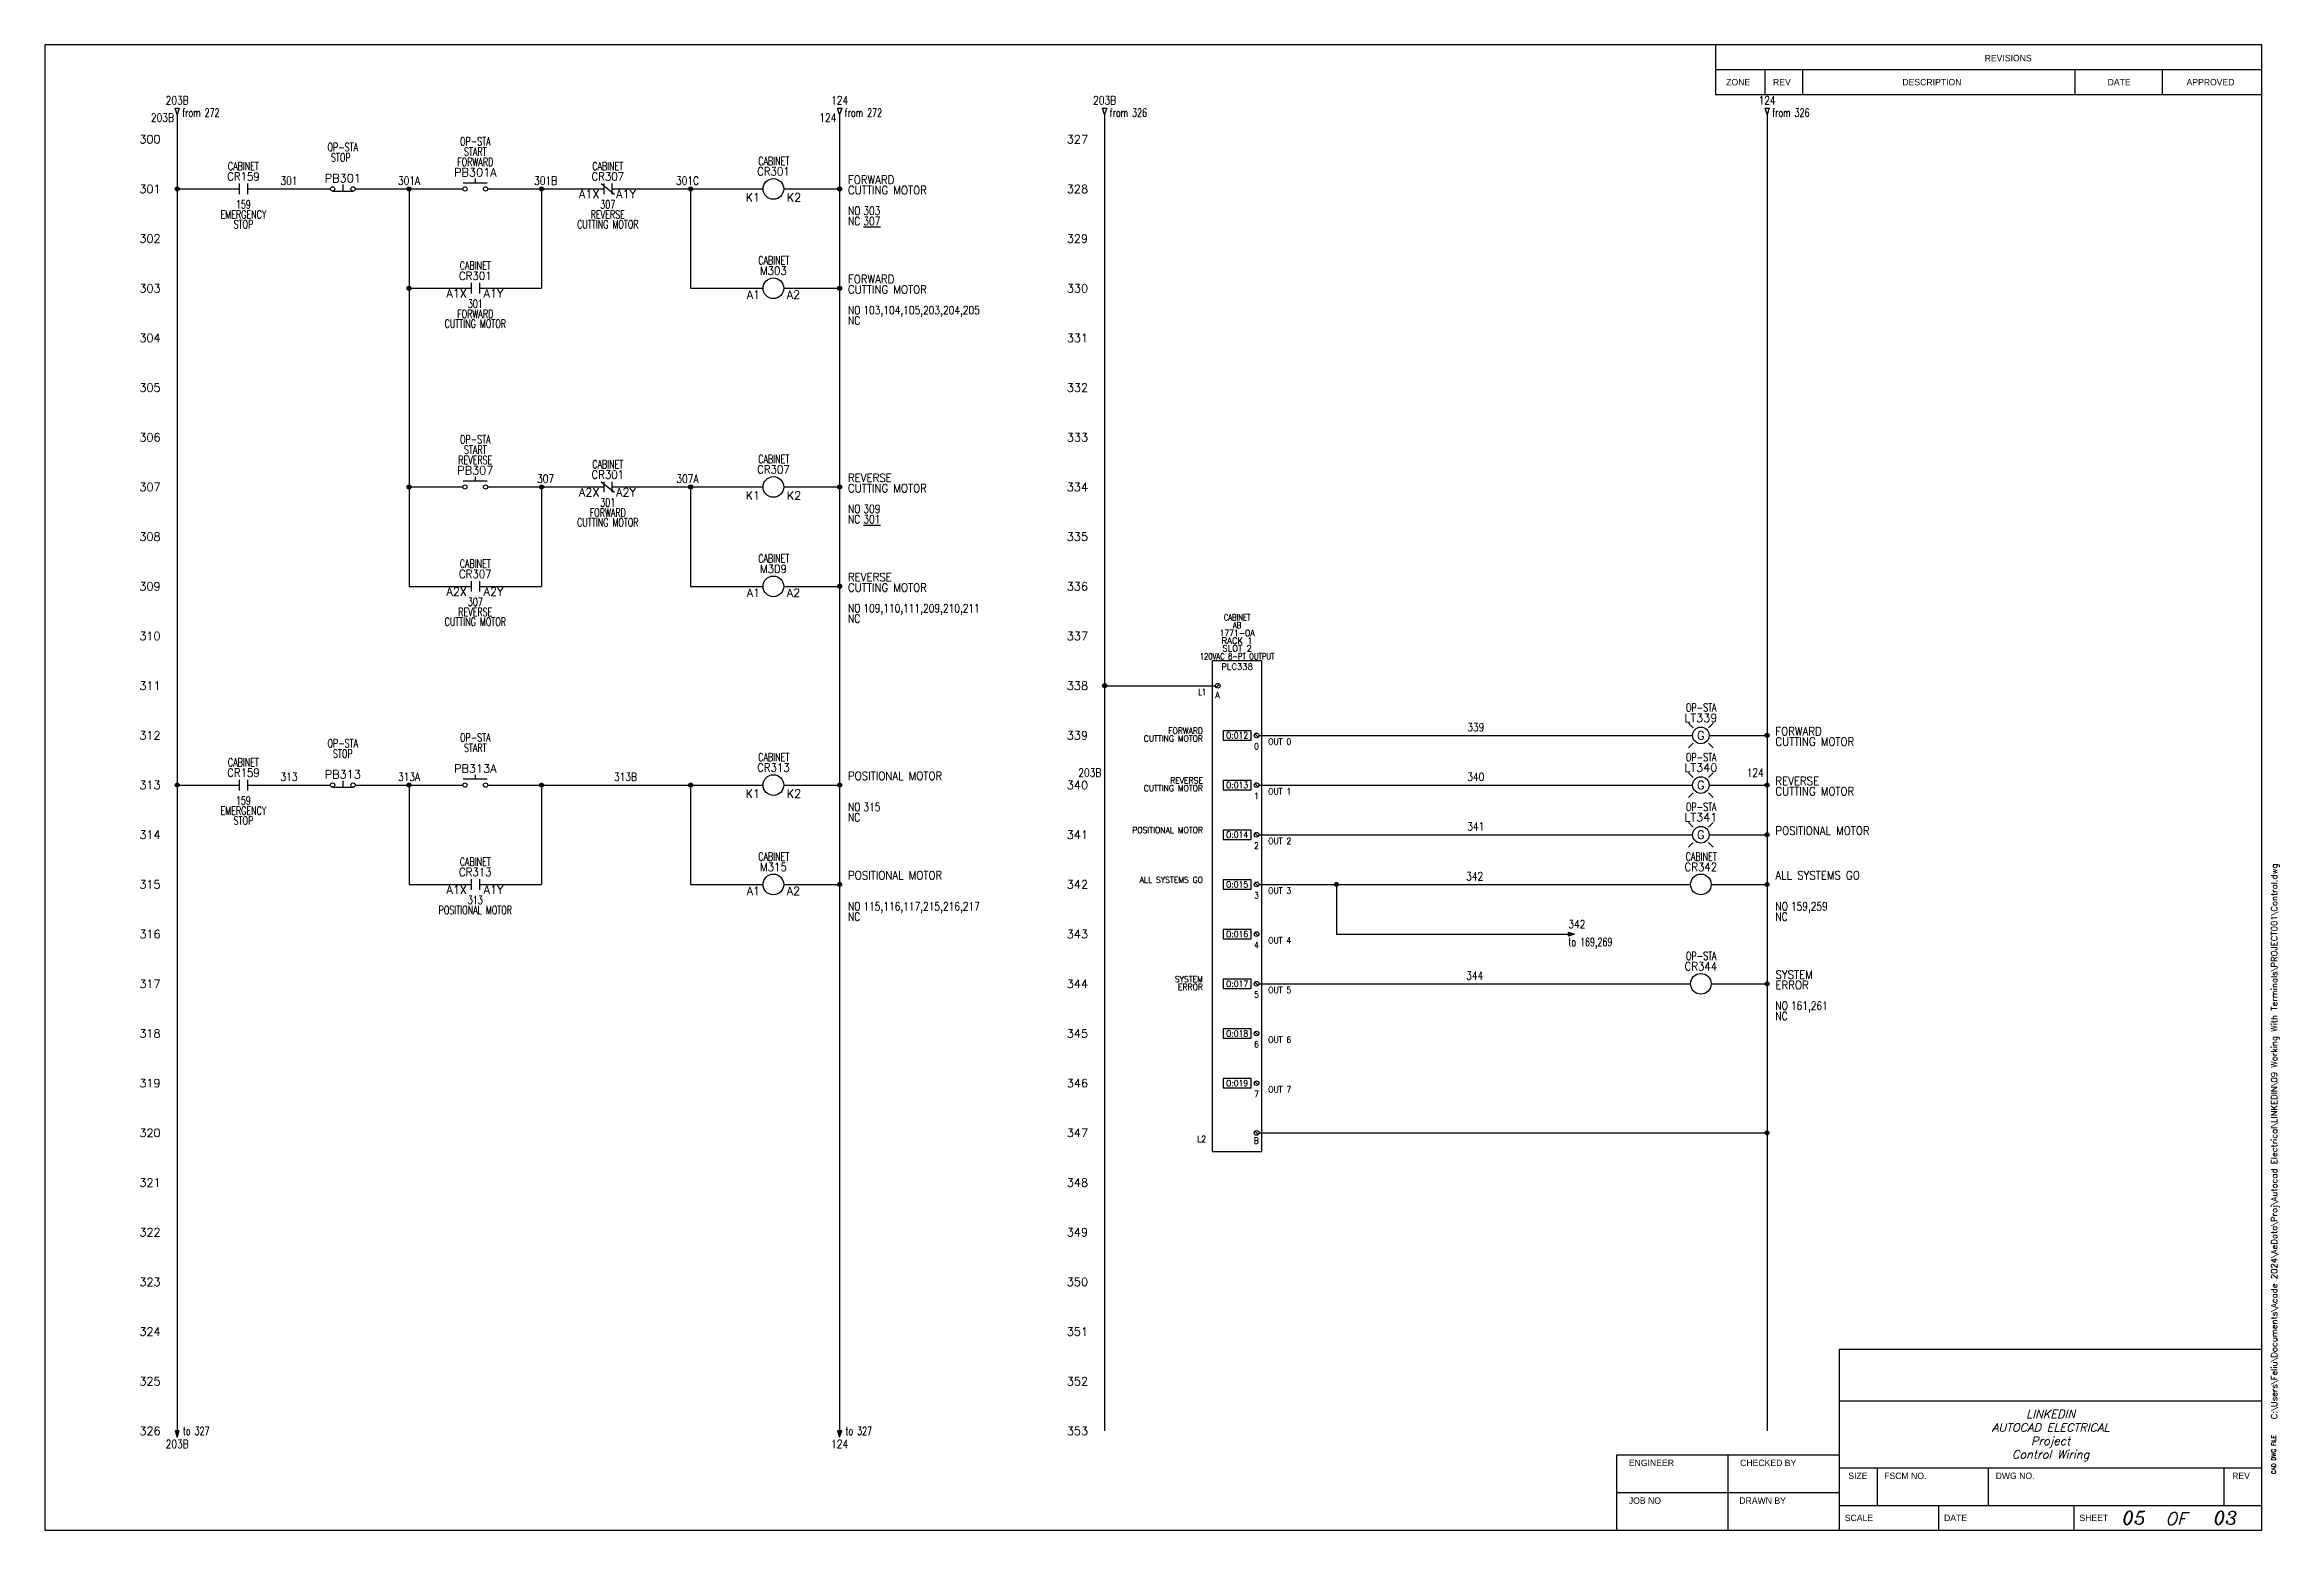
# Model space of a CAD drawing. Header units: inches. Extents: x 0 to 33.7, y 0 to 22.4.
import ezdxf
from ezdxf.enums import TextEntityAlignment as Align

# ---------------------------------------------------------------- set-up
doc = ezdxf.new("R2010")
doc.units = ezdxf.units.IN
doc.header["$MEASUREMENT"] = 0
for name, color, linetype in [('BLK_14AWG', 252, 'Continuous'), ('DESC', 1, 'Continuous'), ('DESCCHILD', 20, 'Continuous'), ('LOC', 8, 'Continuous'), ('MISC', 5, 'Continuous'), ('RED_18AWG', 1, 'Continuous'), ('SYMS', 7, 'Continuous'), ('TAGS', 5, 'Continuous'), ('TERMS', 6, 'Continuous'), ('TITLE', 7, 'Continuous'), ('WHT_16AWG', 7, 'Continuous'), ('WIRENO', 3, 'Continuous'), ('WIREREF', 52, 'Continuous'), ('WIREREF_DEST', 3, 'Continuous'), ('XREF', 7, 'Continuous'), ('XREFCHILD', 134, 'Continuous')]:
    doc.layers.add(name, color=color, linetype=linetype)
doc.styles.add('ITALIC', font='ITALIC')
doc.styles.add('SIMPLEX', font='SIMPLEX')
doc.styles.add('WD', font='romans.shx')

msp = doc.modelspace()

# ---------------------------------------------------------------- texts
at = {"style": 'WD'}
for s, p in [('301', (1.75, 20.25)), ('328', (15.75, 20.25)), ('302', (1.75, 19.5)), ('329', (15.75, 19.5)), ('303', (1.75, 18.75)), ('330', (15.75, 18.75)), ('304', (1.75, 18)), ('331', (15.75, 18)), ('305', (1.75, 17.25)), ('332', (15.75, 17.25)), ('306', (1.75, 16.5)), ('333', (15.75, 16.5)), ('307', (1.75, 15.75)), ('334', (15.75, 15.75)), ('308', (1.75, 15)), ('335', (15.75, 15)), ('309', (1.75, 14.25)), ('336', (15.75, 14.25)), ('310', (1.75, 13.5)), ('337', (15.75, 13.5)), ('311', (1.75, 12.75)), ('338', (15.75, 12.75)), ('312', (1.75, 12)), ('339', (15.75, 12)), ('313', (1.75, 11.25)), ('340', (15.75, 11.25)), ('314', (1.75, 10.5)), ('341', (15.75, 10.5)), ('315', (1.75, 9.75)), ('342', (15.75, 9.75)), ('316', (1.75, 9)), ('343', (15.75, 9)), ('317', (1.75, 8.25)), ('344', (15.75, 8.25)), ('318', (1.75, 7.5)), ('345', (15.75, 7.5)), ('319', (1.75, 6.75)), ('346', (15.75, 6.75)), ('320', (1.75, 6)), ('347', (15.75, 6)), ('321', (1.75, 5.25)), ('348', (15.75, 5.25)), ('322', (1.75, 4.5)), ('349', (15.75, 4.5)), ('323', (1.75, 3.75)), ('350', (15.75, 3.75)), ('324', (1.75, 3)), ('351', (15.75, 3)), ('325', (1.75, 2.25)), ('352', (15.75, 2.25)), ('326', (1.75, 1.5)), ('353', (15.75, 1.5))]:
    msp.add_text(s, height=0.125, dxfattribs=at).set_placement(p, align=Align.MIDDLE_RIGHT)

# ---------------------------------------------------------------- blocks, each defined once
blk = doc.blocks.new('PLCIO_9EE')
at = {"layer": 'SYMS'}
for p, q in [((0.375, 0.375), (-0.375, 0.375)), ((-0.375, 0.375), (-0.375, -7.031)), ((0.375, -7.031), (0.375, 0.375)), ((-0.268, 0.025), (-0.318, -0.025)), ((0.211, -0.68), (-0.211, -0.68)), ((-0.211, -0.68), (-0.211, -0.82)), ((-0.211, -0.82), (0.211, -0.82)), ((0.211, -0.82), (0.211, -0.68)), ((0.268, -0.725), (0.318, -0.775)), ((0.211, -1.43), (-0.211, -1.43)), ((-0.211, -1.43), (-0.211, -1.57)), ((-0.211, -1.57), (0.211, -1.57)), ((0.211, -1.57), (0.211, -1.43)), ((0.268, -1.475), (0.318, -1.525)), ((0.211, -2.18), (-0.211, -2.18)), ((-0.211, -2.18), (-0.211, -2.32)), ((-0.211, -2.32), (0.211, -2.32)), ((0.211, -2.32), (0.211, -2.18)), ((0.268, -2.225), (0.318, -2.275)), ((0.211, -2.93), (-0.211, -2.93)), ((-0.211, -2.93), (-0.211, -3.07)), ((0.211, -3.07), (0.211, -2.93)), ((0.268, -2.975), (0.318, -3.025)), ((-0.211, -3.07), (0.211, -3.07)), ((0.211, -3.68), (-0.211, -3.68)), ((-0.211, -3.68), (-0.211, -3.82)), ((0.211, -3.82), (0.211, -3.68)), ((-0.211, -3.82), (0.211, -3.82)), ((0.268, -3.725), (0.318, -3.775)), ((0.211, -4.43), (-0.211, -4.43)), ((-0.211, -4.43), (-0.211, -4.57)), ((-0.211, -4.57), (0.211, -4.57)), ((0.211, -4.57), (0.211, -4.43)), ((0.268, -4.475), (0.318, -4.525)), ((0.211, -5.18), (-0.211, -5.18)), ((-0.211, -5.18), (-0.211, -5.32)), ((-0.211, -5.32), (0.211, -5.32)), ((0.211, -5.32), (0.211, -5.18)), ((0.268, -5.225), (0.318, -5.275)), ((0.211, -5.93), (-0.211, -5.93)), ((-0.211, -5.93), (-0.211, -6.07)), ((-0.211, -6.07), (0.211, -6.07)), ((0.211, -6.07), (0.211, -5.93)), ((0.268, -5.975), (0.318, -6.025)), ((0.268, -6.725), (0.318, -6.775)), ((-0.375, -7.031), (0.375, -7.031))]:
    blk.add_line(p, q, dxfattribs=at)
for centre in [(-0.293, 0), (0.293, -0.75), (0.293, -1.5), (0.293, -2.25), (0.293, -3), (0.293, -3.75), (0.293, -4.5), (0.293, -5.25), (0.293, -6), (0.293, -6.75)]:
    blk.add_circle(centre, 0.0352, dxfattribs=at)
at = {"layer": 'SYMS', "style": 'WD'}
for tag, width, p in [('INST', 0.8, (0, 1.112)), ('LOC', 0.8, (0, 0.984)), ('CAT', 0.9, (0, 0.75)), ('MFG', 0.8, (0, 0.867)), ('DESC', 0.8, (0, 0.397))]:
    blk.add_attdef(tag, text='', height=0.0938, dxfattribs=dict(at, width=width)).set_placement(p, align=Align.CENTER)
for tag, p in [('LINE1', (0, 0.633)), ('LINE2', (0, 0.516)), ('TAG', (0, 0.241))]:
    blk.add_attdef(tag, text='', height=0.0938, dxfattribs=at).set_placement(p, align=Align.CENTER)
at = {"layer": 'SYMS', "style": 'WD', "flags": 9}
blk.add_attdef('ASSYCODE', text='', height=0.0075, dxfattribs=at).set_placement((0.172, 0.804), align=Align.CENTER)
at = {"layer": 'SYMS', "style": 'WD', "flags": 1}
for tag, p in [('X4TERM01', (-0.328, 0)), ('X1TERM02', (0.328, -0.75)), ('X1TERM03', (0.328, -1.5)), ('X1TERM04', (0.328, -2.25)), ('X1TERM05', (0.328, -3)), ('X1TERM06', (0.328, -3.75)), ('X1TERM07', (0.328, -4.5)), ('X1TERM08', (0.328, -5.25)), ('X1TERM09', (0.328, -6)), ('X1TERM10', (0.328, -6.75))]:
    blk.add_attdef(tag, p, '', height=0.0075, dxfattribs=at)
at = {"layer": 'SYMS', "style": 'WD'}
for tag, width, p in [('TERMDESC01', 0.8, (-0.469, -0.047)), ('TERM02', 0.9, (0.328, -0.867)), ('TERM03', 0.9, (0.328, -1.617)), ('TERM04', 0.9, (0.328, -2.367)), ('TERM05', 0.9, (0.328, -3.117)), ('TERM06', 0.9, (0.328, -3.867)), ('TERM07', 0.9, (0.328, -4.617)), ('TERM08', 0.9, (0.328, -5.367)), ('TERM09', 0.9, (0.328, -6.117)), ('TERMDESC10', 0.9, (-0.469, -6.797)), ('TERM10', 0.9, (0.328, -6.82))]:
    blk.add_attdef(tag, text='', height=0.0938, dxfattribs=dict(at, width=width)).set_placement(p, align=Align.TOP_RIGHT)
at = {"layer": 'SYMS', "style": 'WD', "width": 0.9}
for tag, p in [('TERM01', (-0.328, -0.094)), ('TERMDESC02', (0.469, -0.797)), ('TERMDESC03', (0.469, -1.547)), ('TERMDESC04', (0.469, -2.297)), ('TERMDESC05', (0.469, -3.047)), ('TERMDESC06', (0.469, -3.797)), ('TERMDESC07', (0.469, -4.547)), ('TERMDESC08', (0.469, -5.297)), ('TERMDESC09', (0.469, -6.047))]:
    blk.add_attdef(tag, text='', height=0.0938, dxfattribs=at).set_placement(p, align=Align.TOP_LEFT)
for tag, p in [('DESCA02', (-0.516, -0.727)), ('DESCB02', (-0.516, -0.844)), ('DESCC02', (-0.516, -0.961)), ('DESCD02', (-0.516, -1.078)), ('DESCE02', (-0.516, -1.195)), ('DESCB03', (-0.516, -1.594)), ('DESCC03', (-0.516, -1.711)), ('DESCA03', (-0.516, -1.477)), ('DESCD03', (-0.516, -1.828)), ('DESCE03', (-0.516, -1.945)), ('DESCB04', (-0.516, -2.344)), ('DESCA04', (-0.516, -2.227)), ('DESCC04', (-0.516, -2.461)), ('DESCD04', (-0.516, -2.578)), ('DESCE04', (-0.516, -2.695)), ('DESCB05', (-0.516, -3.094)), ('DESCA05', (-0.516, -2.977)), ('DESCC05', (-0.516, -3.211)), ('DESCD05', (-0.516, -3.328)), ('DESCE05', (-0.516, -3.445)), ('DESCA06', (-0.516, -3.727)), ('DESCB06', (-0.516, -3.844)), ('DESCC06', (-0.516, -3.961)), ('DESCD06', (-0.516, -4.078)), ('DESCE06', (-0.516, -4.195)), ('DESCA07', (-0.516, -4.477)), ('DESCB07', (-0.516, -4.594)), ('DESCC07', (-0.516, -4.711)), ('DESCD07', (-0.516, -4.828)), ('DESCE07', (-0.516, -4.945)), ('DESCB08', (-0.516, -5.344)), ('DESCC08', (-0.516, -5.461)), ('DESCA08', (-0.516, -5.227)), ('DESCD08', (-0.516, -5.578)), ('DESCE08', (-0.516, -5.695)), ('DESCB09', (-0.516, -6.094)), ('DESCA09', (-0.516, -5.977)), ('DESCC09', (-0.516, -6.211)), ('DESCD09', (-0.516, -6.328)), ('DESCE09', (-0.516, -6.445))]:
    blk.add_attdef(tag, text='', height=0.0938, dxfattribs=at).set_placement(p, align=Align.RIGHT)
for tag, p in [('TAGA02', (0, -0.75)), ('TAGA03', (0, -1.5)), ('TAGA04', (0, -2.25)), ('TAGA05', (0, -3)), ('TAGA06', (0, -3.75)), ('TAGA07', (0, -4.5)), ('TAGA08', (0, -5.25)), ('TAGA09', (0, -6))]:
    blk.add_attdef(tag, text='', height=0.0938, dxfattribs=at).set_placement(p, align=Align.MIDDLE_CENTER)
blk = doc.blocks.new('ACADE D Titleblock')
for p, q in [((33.469, 22.427), (0, 22.427)), ((0, 22.427), (0, 0)), ((25.219, 22.427), (25.219, 21.677)), ((33.469, 0), (33.469, 22.427)), ((33.469, 0), (33.469, 22.427)), ((25.219, 22.052), (33.469, 22.052)), ((25.969, 21.677), (25.969, 22.052)), ((26.539, 21.677), (26.539, 22.052)), ((30.649, 21.677), (30.649, 22.052)), ((31.969, 21.677), (31.969, 22.052)), ((25.219, 21.677), (33.469, 21.677)), ((27.094, 2.737), (33.469, 2.737)), ((27.094, 0), (27.094, 2.737)), ((27.094, 1.957), (33.469, 1.957)), ((23.734, 1.14), (27.094, 1.14)), ((23.734, 0), (23.734, 1.14)), ((25.414, 0), (25.414, 1.14)), ((27.094, 0.945), (33.469, 0.945)), ((27.664, 0.375), (27.664, 0.945)), ((29.344, 0.375), (29.344, 0.945)), ((32.899, 0.375), (32.899, 0.945)), ((23.734, 0.57), (27.094, 0.57)), ((27.094, 0.375), (33.469, 0.375)), ((28.594, 0), (28.594, 0.375)), ((30.635, 0), (30.635, 0.375)), ((0, 0), (33.469, 0))]:
    blk.add_line(p, q)
for s, p in [('REVISIONS', (29.284, 22.176)), ('ZONE', (25.382, 21.813)), ('REV', (26.089, 21.813)), ('DESCRIPTION', (28.042, 21.813)), ('DATE', (31.14, 21.813)), ('APPROVED', (32.331, 21.813)), ('ENGINEER', (23.913, 0.969)), ('CHECKED BY', (25.593, 0.969)), ('SIZE', (27.226, 0.774)), ('FSCM NO.', (27.767, 0.774)), ('DWG NO.', (29.45, 0.774)), ('REV', (33.02, 0.774)), ('JOB NO', (23.913, 0.399)), ('DRAWN BY', (25.581, 0.399)), ('SCALE', (27.172, 0.139)), ('DATE', (28.672, 0.139)), ('SHEET', (30.714, 0.139))]:
    blk.add_text(s, height=0.0975).set_placement(p)
at = {"layer": 'TITLE', "style": 'SIMPLEX'}
blk.add_text('CAD DWG FILE', height=0.0625, rotation=90, dxfattribs=at).set_placement((33.677, 0.849))
at = {"layer": 'TITLE', "style": 'ITALIC'}
blk.add_text('OF', height=0.1875, dxfattribs=at).set_placement((32.173, 0.176), align=Align.MIDDLE_CENTER)
for tag, height, p in [('TITLE#1', 0.125, (30.281, 1.755)), ('TITLE#2', 0.125, (30.281, 1.552)), ('TITLE#3', 0.125, (30.281, 1.35)), ('TITLE#4', 0.125, (30.281, 1.147)), ('DWG#', 0.2, (31.121, 0.66)), ('SH#', 0.2, (31.541, 0.187)), ('SHTS', 0.2, (32.92, 0.187))]:
    blk.add_attdef(tag, text='', height=height, dxfattribs=at).set_placement(p, align=Align.MIDDLE_CENTER)
at = {"layer": 'TITLE', "style": 'SIMPLEX'}
blk.add_attdef('CAD#', (33.701, 1.677), '', height=0.0938, rotation=90, dxfattribs=at)
at = {"layer": 'TITLE'}
for tag, p, style in [('ENGINEER', (24.406, 0.664), 'ITALIC'), ('CHKDBY', (26.023, 0.664), 'ITALIC'), ('JOB#', (24.632, 0.092), 'ITALIC'), ('DRAWNBY', (26.093, 0.092), 'ITALIC'), ('SCALE', (27.742, 0.139), 'SIMPLEX'), ('DATE', (29.152, 0.139), 'SIMPLEX')]:
    blk.add_attdef(tag, p, '', height=0.0975, dxfattribs=dict(at, style=style))
at = {"layer": 'TITLE', "flags": 9}
blk.add_attdef('WD_TB', (27.182, -0.207), '', height=0.125, dxfattribs=at)
blk = doc.blocks.new('WD_MLRH')
at = {"style": 'WD'}
blk.add_attdef('RUNGFIRST', text='', height=0.125, dxfattribs=at).set_placement((-0.25, 0), align=Align.MIDDLE_RIGHT)
at = {"style": 'WD', "flags": 1}
for tag, p in [('WIRE-START', (-0.25, -0.356)), ('RUNGHORV', (-0.25, -0.127)), ('WIREMODE', (-0.25, -0.281)), ('RUNGDIST', (-0.25, -0.2)), ('RUNGCNT', (-0.25, -0.237)), ('RUNGINC', (-0.25, -0.163)), ('WIREFMT', (-0.25, -0.321)), ('WIRE-GSUF', (-0.25, -0.396)), ('PH3SPACE', (-0.25, -0.437))]:
    blk.add_attdef(tag, text='', height=0.025, dxfattribs=at).set_placement(p, align=Align.RIGHT)
blk = doc.blocks.new('WDDOT')
for radius in [0.03, 0.0187, 0.00929]:
    blk.add_circle((0, 0), radius)
blk = doc.blocks.new('HCR21')
at = {"linetype": 'Continuous'}
for p, q in [((-0.062, 0.08), (-0.062, -0.08)), ((0.062, 0.08), (0.062, -0.08))]:
    blk.add_line(p, q, dxfattribs=at)
at = {"style": 'WD'}
for tag, width, p in [('INST', 0.7, (0, 0.451)), ('LOC', 0.7, (0, 0.281)), ('TAG2', 0.9, (0, 0.125)), ('DESC1', 0.7, (0, -0.449)), ('XREF', 0.7, (0, -0.297)), ('DESC2', 0.7, (0, -0.597)), ('DESC3', 0.7, (0, -0.744))]:
    blk.add_attdef(tag, text='', height=0.125, dxfattribs=dict(at, width=width)).set_placement(p, align=Align.CENTER)
for tag, p, height, flags in [('X4TERM01', (-0.062, 0), 0.0125, 1), ('X1TERM02', (0.062, 0), 0.0125, 1), ('FAMILY', (0.097, 0.053), 0.01, 9), ('CONTACT', (0.097, 0.036), 0.01, 1)]:
    blk.add_attdef(tag, p, '', height=height, dxfattribs=dict(at, flags=flags))
for tag, p in [('X2LINK', (0, 0.125)), ('X8LINK', (0, -0.125))]:
    blk.add_attdef(tag, p, '', height=0.01, dxfattribs=at)
at = {"linetype": 'Continuous', "style": 'WD', "flags": 8}
blk.add_attdef('TERM01', text='', height=0.125, dxfattribs=at).set_placement((-0.125, -0.016), align=Align.TOP_RIGHT)
blk.add_attdef('TERM02', text='', height=0.125, dxfattribs=at).set_placement((0.125, -0.016), align=Align.TOP_LEFT)
blk = doc.blocks.new('HPB12')
for p, q in [((0, 0.065), (0, -0.033)), ((-0.156, -0.033), (0.156, -0.033))]:
    blk.add_line(p, q)
for centre in [(-0.155, 0), (0.155, 0)]:
    blk.add_circle(centre, 0.0322)
at = {"style": 'WD', "width": 0.7}
for tag, p in [('INST', (0, 0.738)), ('LOC', (0, 0.568)), ('DESC1', (0, 0.412)), ('DESC2', (0, 0.255)), ('XREF', (0, -0.232))]:
    blk.add_attdef(tag, text='', height=0.125, dxfattribs=at).set_placement(p, align=Align.CENTER)
at = {"style": 'WD'}
blk.add_attdef('TAG1', text='', height=0.125, dxfattribs=at).set_placement((0, 0.099), align=Align.CENTER)
for tag, p, height, flags in [('X4TERM01', (-0.188, 0), 0.0125, 1), ('FAMILY', (0.054, 0.058), 0.01, 9), ('CONTACT', (0.054, 0.042), 0.01, 9), ('X1TERM02', (0.188, 0), 0.0125, 1)]:
    blk.add_attdef(tag, p, '', height=height, dxfattribs=dict(at, flags=flags))
for tag, p in [('X2LINK', (0, 0.125)), ('X8LINK', (0, -0.094))]:
    blk.add_attdef(tag, p, '', height=0.01, dxfattribs=at)
at = {"linetype": 'Continuous', "style": 'WD', "flags": 9}
for tag, p in [('MFG', (0.076, -0.006)), ('CAT', (0.076, 0.017)), ('ASSYCODE', (0.076, -0.022))]:
    blk.add_attdef(tag, text='', height=0.01, dxfattribs=at).set_placement(p, align=Align.CENTER)
at = {"linetype": 'Continuous', "style": 'WD', "flags": 8}
blk.add_attdef('TERM01', text='', height=0.125, dxfattribs=at).set_placement((-0.25, -0.031), align=Align.TOP_RIGHT)
blk.add_attdef('TERM02', text='', height=0.125, dxfattribs=at).set_placement((0.25, -0.031), align=Align.TOP_LEFT)
blk = doc.blocks.new('HPB11')
for p, q in [((-0.185, 0.094), (0.18, 0.094)), ((0, 0.156), (0, 0.094))]:
    blk.add_line(p, q)
for centre in [(-0.155, 0), (0.155, 0)]:
    blk.add_circle(centre, 0.0322)
at = {"style": 'WD', "width": 0.7}
for tag, p in [('INST', (0, 0.826)), ('LOC', (0, 0.656)), ('DESC1', (0, 0.5)), ('DESC2', (0, 0.344)), ('XREF', (0, -0.219))]:
    blk.add_attdef(tag, text='', height=0.125, dxfattribs=at).set_placement(p, align=Align.CENTER)
at = {"style": 'WD'}
blk.add_attdef('TAG1', text='', height=0.125, dxfattribs=at).set_placement((0, 0.188), align=Align.CENTER)
for tag, p, height, flags in [('X4TERM01', (-0.188, 0), 0.0125, 1), ('X1TERM02', (0.188, 0), 0.0125, 1), ('FAMILY', (0.205, 0.152), 0.01, 9), ('CONTACT', (0.205, 0.136), 0.01, 1)]:
    blk.add_attdef(tag, p, '', height=height, dxfattribs=dict(at, flags=flags))
for tag, p in [('X2LINK', (0, 0.219)), ('X8LINK', (0, 0))]:
    blk.add_attdef(tag, p, '', height=0.01, dxfattribs=at)
at = {"linetype": 'Continuous', "style": 'WD', "flags": 9}
for tag, p in [('ASSYCODE', (0.23, 0.071)), ('MFG', (0.228, 0.089)), ('CAT', (0.23, 0.108))]:
    blk.add_attdef(tag, text='', height=0.01, dxfattribs=at).set_placement(p, align=Align.CENTER)
at = {"linetype": 'Continuous', "style": 'WD', "flags": 8}
blk.add_attdef('TERM01', text='', height=0.125, dxfattribs=at).set_placement((-0.25, -0.031), align=Align.TOP_RIGHT)
blk.add_attdef('TERM02', text='', height=0.125, dxfattribs=at).set_placement((0.25, -0.031), align=Align.TOP_LEFT)
blk = doc.blocks.new('HCR22')
at = {"linetype": 'Continuous'}
for p, q in [((-0.1, 0.08), (0.1, -0.08)), ((-0.062, 0.08), (-0.062, -0.08)), ((0.062, 0.08), (0.062, -0.08))]:
    blk.add_line(p, q, dxfattribs=at)
at = {"style": 'WD'}
for tag, width, p in [('INST', 0.7, (0, 0.451)), ('LOC', 0.7, (0, 0.281)), ('TAG2', 0.9, (0, 0.125)), ('DESC1', 0.7, (0, -0.449)), ('XREF', 0.7, (0, -0.297)), ('DESC2', 0.7, (0, -0.597)), ('DESC3', 0.7, (0, -0.744))]:
    blk.add_attdef(tag, text='', height=0.125, dxfattribs=dict(at, width=width)).set_placement(p, align=Align.CENTER)
for tag, p, height, flags in [('X4TERM01', (-0.062, 0), 0.0125, 1), ('X1TERM02', (0.062, 0), 0.0125, 1), ('FAMILY', (0.097, 0.036), 0.01, 9), ('CONTACT', (0.097, 0.02), 0.01, 1)]:
    blk.add_attdef(tag, p, '', height=height, dxfattribs=dict(at, flags=flags))
for tag, p in [('X2LINK', (0, 0.125)), ('X8LINK', (0, -0.125))]:
    blk.add_attdef(tag, p, '', height=0.01, dxfattribs=at)
at = {"linetype": 'Continuous', "style": 'WD', "flags": 8}
blk.add_attdef('TERM01', text='', height=0.125, dxfattribs=at).set_placement((-0.125, -0.016), align=Align.TOP_RIGHT)
blk.add_attdef('TERM02', text='', height=0.125, dxfattribs=at).set_placement((0.125, -0.016), align=Align.TOP_LEFT)
blk = doc.blocks.new('HCR1')
blk.add_circle((0, 0), 0.156)
at = {"style": 'WD'}
for tag, width, p in [('INST', 0.7, (0.006, 0.528)), ('LOC', 0.7, (0.006, 0.359)), ('TAG1', 0.9, (0, 0.202))]:
    blk.add_attdef(tag, text='', height=0.125, dxfattribs=dict(at, width=width)).set_placement(p, align=Align.CENTER)
at = {"style": 'WD', "flags": 1}
for tag, p in [('X4TERM01', (-0.156, 0)), ('X1TERM02', (0.156, 0))]:
    blk.add_attdef(tag, p, '', height=0.0125, dxfattribs=at)
at = {"linetype": 'Continuous', "style": 'WD', "flags": 9}
blk.add_attdef('ASSYCODE', text='', height=0.01, dxfattribs=at).set_placement((0, 0.125), align=Align.CENTER)
at = {"style": 'WD', "flags": 9}
blk.add_attdef('FAMILY', text='', height=0.01, dxfattribs=at).set_placement((-0.005, 0.17), align=Align.CENTER)
at = {"linetype": 'Continuous', "style": 'WD', "flags": 1}
for tag, p in [('MFG', (0, 0.14)), ('CAT', (0, 0.159))]:
    blk.add_attdef(tag, text='', height=0.01, dxfattribs=at).set_placement(p, align=Align.MIDDLE)
at = {"style": 'WD'}
for tag, p, width in [('DESC1', (1.126, 0.076), 0.9), ('DESC2', (1.126, -0.081), 0.9), ('DESC3', (1.126, -0.237), 0.9), ('XREFNO', (1.359, -0.393), 0.8), ('XREFNC', (1.359, -0.549), 0.8)]:
    blk.add_attdef(tag, p, '', height=0.125, dxfattribs=dict(at, width=width))
at = {"linetype": 'Continuous', "style": 'WD'}
blk.add_attdef('TERM01', text='', height=0.125, dxfattribs=at).set_placement((-0.2, -0.066), align=Align.TOP_RIGHT)
blk.add_attdef('TERM02', text='', height=0.125, dxfattribs=at).set_placement((0.2, -0.066), align=Align.TOP_LEFT)
at = {"style": 'WD', "width": 0.8, "flags": 8}
for tag, p in [('NO', (1.126, -0.393)), ('NC', (1.126, -0.549))]:
    blk.add_attdef(tag, p, '', height=0.125, dxfattribs=at)
blk = doc.blocks.new('HLT1G')
for p, q in [((-0.115, 0.115), (-0.186, 0.186)), ((0.115, 0.115), (0.186, 0.186)), ((-0.115, -0.115), (-0.186, -0.186)), ((0.115, -0.115), (0.186, -0.186))]:
    blk.add_line(p, q)
blk.add_circle((0, 0), 0.125)
at = {"style": 'WD', "width": 0.7}
for tag, p in [('INST', (0.006, 0.528)), ('LOC', (0.006, 0.359))]:
    blk.add_attdef(tag, text='', height=0.125, dxfattribs=at).set_placement(p, align=Align.CENTER)
at = {"style": 'WD'}
blk.add_attdef('COLOR', text='', height=0.125, dxfattribs=at).set_placement((0, 0), align=Align.MIDDLE)
blk.add_attdef('TAG1', text='', height=0.125, dxfattribs=at).set_placement((0, 0.202), align=Align.CENTER)
at = {"style": 'WD', "flags": 1}
for tag, p in [('X4TERM01', (-0.125, 0)), ('X1TERM02', (0.125, 0))]:
    blk.add_attdef(tag, p, '', height=0.0125, dxfattribs=at)
at = {"linetype": 'Continuous', "style": 'WD', "flags": 9}
blk.add_attdef('ASSYCODE', text='', height=0.01, dxfattribs=at).set_placement((-0.003, 0.096), align=Align.CENTER)
at = {"style": 'WD', "flags": 9}
blk.add_attdef('FAMILY', text='', height=0.01, dxfattribs=at).set_placement((-0.005, 0.161), align=Align.CENTER)
at = {"linetype": 'Continuous', "style": 'WD', "flags": 1}
for tag, p in [('MFG', (0, 0.121)), ('CAT', (0, 0.14))]:
    blk.add_attdef(tag, text='', height=0.01, dxfattribs=at).set_placement(p, align=Align.MIDDLE)
at = {"style": 'WD'}
for tag, p, width in [('DESC1', (1.125, 0), 0.9), ('WDTAGALT', (1.125, -0.312), 0.7)]:
    blk.add_attdef(tag, p, '', height=0.125, dxfattribs=dict(at, width=width))
at = {"linetype": 'Continuous', "style": 'WD', "flags": 8}
blk.add_attdef('TERM01', text='', height=0.125, dxfattribs=at).set_placement((-0.175, -0.031), align=Align.TOP_RIGHT)
blk.add_attdef('TERM02', text='', height=0.125, dxfattribs=at).set_placement((0.175, -0.031), align=Align.TOP_LEFT)
at = {"style": 'WD', "width": 0.9}
blk.add_attdef('DESC2', text='', height=0.125, dxfattribs=at).set_placement((1.125, -0.031), align=Align.TOP_LEFT)
blk = doc.blocks.new('HA1D2')
blk.add_lwpolyline([(0, 0.094), (0.031, 0.094), (0, 0), (-0.031, 0.094), (0, 0.094)])
at = {"style": 'WD', "width": 0.8, "flags": 8}
blk.add_attdef('WIRENO', text='', height=0.125, dxfattribs=at).set_placement((0, 0.15), align=Align.CENTER)
at = {"style": 'WD', "flags": 1}
for tag, p in [('X8TERM01', (0, 0)), ('SIGCODE', (0.026, 0.066))]:
    blk.add_attdef(tag, p, '', height=0.01, dxfattribs=at)
at = {"style": 'WD', "width": 0.7}
for tag, p in [('XREF', (0.077, -0.037)), ('DESC1', (0.077, -0.206))]:
    blk.add_attdef(tag, p, '', height=0.125, dxfattribs=at)
blk = doc.blocks.new('HA1S4')
for points in [[(0, 0), (-0.031, 0), (0, -0.094), (0.031, 0), (0, 0)], [(0.016, -0.011), (-0.016, -0.011), (0, -0.058), (0.016, -0.011)]]:
    blk.add_lwpolyline(points)
at = {"style": 'WD', "flags": 1}
for tag, p in [('X2TERM01', (0, 0)), ('SIGCODE', (0.035, -0.083))]:
    blk.add_attdef(tag, p, '', height=0.01, dxfattribs=at)
at = {"style": 'WD', "width": 0.7}
for tag, p in [('XREF', (0.088, -0.062)), ('DESC1', (0.088, 0.113))]:
    blk.add_attdef(tag, p, '', height=0.125, dxfattribs=at)
at = {"style": 'WD', "width": 0.8, "flags": 8}
blk.add_attdef('WIRENO', text='', height=0.125, dxfattribs=at).set_placement((0, -0.259), align=Align.CENTER)
blk = doc.blocks.new('HA1S1')
for points in [[(0, 0), (0, 0.031), (0.094, 0), (0, -0.031), (0, 0)], [(0.011, 0.016), (0.011, -0.016), (0.058, 0), (0.011, 0.016)]]:
    blk.add_lwpolyline(points)
at = {"style": 'WD', "flags": 1}
for tag, p in [('SIGCODE', (-0.02, 0.047)), ('X4TERM01', (0, 0))]:
    blk.add_attdef(tag, p, '', height=0.01, dxfattribs=at)
at = {"style": 'WD', "width": 0.8, "flags": 8}
blk.add_attdef('WIRENO', (0, 0.087), '', height=0.125, dxfattribs=at)
at = {"style": 'WD', "width": 0.7}
for tag, p in [('XREF', (0, -0.181)), ('DESC1', (0, -0.356))]:
    blk.add_attdef(tag, p, '', height=0.125, dxfattribs=at)
blk = doc.blocks.new('WD_WNV')
at = {"linetype": 'Continuous', "style": 'WD', "width": 0.8}
blk.add_attdef('WIRENO', text='', height=0.125, dxfattribs=at).set_placement((-0.05, 0), align=Align.MIDDLE_RIGHT)
at = {"style": 'WD', "flags": 1}
for tag, p in [('W01USER', (-0.062, 0.094)), ('W02USER', (-0.062, 0.086)), ('W03USER', (-0.062, 0.078)), ('W04USER', (-0.062, 0.07)), ('W05USER', (-0.062, 0.062)), ('W06USER', (-0.062, 0.055)), ('W07USER', (-0.062, 0.047)), ('W08USER', (-0.062, 0.039)), ('W09USER', (-0.062, 0.031)), ('W10USER', (-0.062, 0.023))]:
    blk.add_attdef(tag, text='', height=0.005, dxfattribs=at).set_placement(p, align=Align.CENTER)
blk = doc.blocks.new('WD_WNH')
at = {"linetype": 'Continuous', "style": 'WD', "width": 0.8}
blk.add_attdef('WIRENO', text='', height=0.125, dxfattribs=at).set_placement((0, 0.062), align=Align.CENTER)
at = {"style": 'WD', "flags": 1}
for tag, p in [('W01USER', (0, 0.078)), ('W02USER', (0, 0.07)), ('W03USER', (0, 0.062)), ('W04USER', (0, 0.055)), ('W05USER', (0, 0.047)), ('W06USER', (0, 0.039)), ('W07USER', (0, 0.031)), ('W08USER', (0, 0.023)), ('W09USER', (0, 0.016)), ('W10USER', (0, 0.008))]:
    blk.add_attdef(tag, text='', height=0.005, dxfattribs=at).set_placement(p, align=Align.CENTER)
blk = doc.blocks.new('HMS1')
blk.add_circle((0, 0), 0.156)
at = {"style": 'WD'}
for tag, width, p in [('INST', 0.7, (0.006, 0.528)), ('LOC', 0.7, (0.006, 0.359)), ('TAG1', 0.9, (0, 0.202))]:
    blk.add_attdef(tag, text='', height=0.125, dxfattribs=dict(at, width=width)).set_placement(p, align=Align.CENTER)
at = {"style": 'WD', "flags": 1}
for tag, p in [('X4TERM01', (-0.156, 0)), ('X1TERM02', (0.156, 0))]:
    blk.add_attdef(tag, p, '', height=0.0125, dxfattribs=at)
at = {"linetype": 'Continuous', "style": 'WD', "flags": 9}
blk.add_attdef('ASSYCODE', text='', height=0.01, dxfattribs=at).set_placement((0, 0.113), align=Align.CENTER)
at = {"style": 'WD', "flags": 9}
blk.add_attdef('FAMILY', text='', height=0.01, dxfattribs=at).set_placement((-0.005, 0.17), align=Align.CENTER)
at = {"linetype": 'Continuous', "style": 'WD', "flags": 1}
for tag, p in [('MFG', (0, 0.14)), ('CAT', (0, 0.159))]:
    blk.add_attdef(tag, text='', height=0.01, dxfattribs=at).set_placement(p, align=Align.MIDDLE)
at = {"style": 'WD'}
for tag, p, width in [('DESC1', (1.126, 0.076), 0.9), ('DESC2', (1.126, -0.081), 0.9), ('DESC3', (1.126, -0.237), 0.9), ('XREFNO', (1.359, -0.393), 0.8), ('XREFNC', (1.359, -0.549), 0.8)]:
    blk.add_attdef(tag, p, '', height=0.125, dxfattribs=dict(at, width=width))
at = {"linetype": 'Continuous', "style": 'WD'}
blk.add_attdef('TERM01', text='', height=0.125, dxfattribs=at).set_placement((-0.2, -0.035), align=Align.TOP_RIGHT)
blk.add_attdef('TERM02', text='', height=0.125, dxfattribs=at).set_placement((0.2, -0.035), align=Align.TOP_LEFT)
at = {"style": 'WD', "width": 0.8, "flags": 8}
for tag, p in [('NO', (1.126, -0.393)), ('NC', (1.126, -0.549))]:
    blk.add_attdef(tag, p, '', height=0.125, dxfattribs=at)

# ---------------------------------------------------------------- linework, layer by layer
at = {"layer": 'BLK_14AWG'}
for p, q in [((2, 21.375), (2, 1.5)), ((16, 21.375), (16, 1.5)), ((2, 20.25), (2.938, 20.25)), ((16, 12.75), (17.672, 12.75)), ((2, 11.25), (2.938, 11.25))]:
    msp.add_line(p, q, dxfattribs=at)
at = {"layer": 'RED_18AWG'}
for p, q in [((3.062, 20.25), (4.312, 20.25)), ((4.688, 20.25), (6.312, 20.25)), ((5.5, 20.25), (5.5, 18.75)), ((6.688, 20.25), (8.438, 20.25)), ((7.5, 20.25), (7.5, 18.75)), ((8.562, 20.25), (10.844, 20.25)), ((9.75, 20.25), (9.75, 18.75)), ((5.5, 18.75), (6.438, 18.75)), ((5.5, 18.75), (5.5, 15.75)), ((6.562, 18.75), (7.5, 18.75)), ((9.75, 18.75), (10.844, 18.75)), ((5.5, 15.75), (6.312, 15.75)), ((5.5, 15.75), (5.5, 14.25)), ((6.688, 15.75), (8.438, 15.75)), ((7.5, 15.75), (7.5, 14.25)), ((8.562, 15.75), (10.844, 15.75)), ((9.75, 15.75), (9.75, 14.25)), ((5.5, 14.25), (6.438, 14.25)), ((6.562, 14.25), (7.5, 14.25)), ((9.75, 14.25), (10.844, 14.25)), ((18.328, 12), (24.875, 12)), ((3.062, 11.25), (4.312, 11.25)), ((4.688, 11.25), (6.312, 11.25)), ((5.5, 11.25), (5.5, 9.75)), ((6.688, 11.25), (10.844, 11.25)), ((7.5, 11.25), (7.5, 9.75)), ((9.75, 11.25), (9.75, 9.75)), ((18.328, 11.25), (24.875, 11.25)), ((18.328, 10.5), (24.875, 10.5)), ((5.5, 9.75), (6.438, 9.75)), ((6.562, 9.75), (7.5, 9.75)), ((9.75, 9.75), (10.844, 9.75)), ((18.328, 9.75), (24.844, 9.75)), ((19.5, 9.75), (19.5, 9)), ((19.5, 9), (23, 9)), ((18.328, 8.25), (24.844, 8.25))]:
    msp.add_line(p, q, dxfattribs=at)
at = {"layer": 'WHT_16AWG'}
for p, q in [((12, 21.375), (12, 1.5)), ((26, 21.375), (26, 1.5)), ((11.156, 20.25), (12, 20.25)), ((11.156, 18.75), (12, 18.75)), ((11.156, 15.75), (12, 15.75)), ((11.156, 14.25), (12, 14.25)), ((25.125, 12), (26, 12)), ((11.156, 11.25), (12, 11.25)), ((25.125, 11.25), (26, 11.25)), ((25.125, 10.5), (26, 10.5)), ((11.156, 9.75), (12, 9.75)), ((25.156, 9.75), (26, 9.75)), ((25.156, 8.25), (26, 8.25)), ((18.328, 6), (26, 6))]:
    msp.add_line(p, q, dxfattribs=at)

# ---------------------------------------------------------------- block references
ref = msp.add_blockref('ACADE D Titleblock', (0, 0))
ref.add_attrib('SHTS', '03', dxfattribs={"layer": 'MISC', "color": 1, "height": 0.2, "style": 'ITALIC'}).set_placement((32.92, 0.187), align=Align.MIDDLE_CENTER)
ref.add_attrib('TITLE#4', 'Control Wiring', dxfattribs={"layer": 'MISC', "color": 1, "height": 0.125, "style": 'ITALIC'}).set_placement((30.281, 1.147), align=Align.MIDDLE_CENTER)
ref.add_attrib('TITLE#3', 'Project', dxfattribs={"layer": 'MISC', "color": 1, "height": 0.125, "style": 'ITALIC'}).set_placement((30.281, 1.35), align=Align.MIDDLE_CENTER)
ref.add_attrib('TITLE#2', 'AUTOCAD ELECTRICAL', dxfattribs={"layer": 'MISC', "color": 1, "height": 0.125, "style": 'ITALIC'}).set_placement((30.281, 1.552), align=Align.MIDDLE_CENTER)
ref.add_attrib('SH#', '05', dxfattribs={"layer": 'MISC', "color": 1, "height": 0.2, "style": 'ITALIC'}).set_placement((31.541, 0.187), align=Align.MIDDLE_CENTER)
ref.add_attrib('CAD#', 'C:\\Users\\Feliu\\Documents\\Acade 2024\\AeData\\Proj\\Autocad Electrical\\LINKEDIN\\09 Working With Terminals\\PROJECT001\\Control.dwg', (33.701, 1.677), dxfattribs={"layer": 'MISC', "color": 1, "height": 0.09375, "rotation": 90, "style": 'SIMPLEX'})
ref.add_attrib('TITLE#1', 'LINKEDIN', dxfattribs={"layer": 'MISC', "color": 1, "height": 0.125, "style": 'ITALIC'}).set_placement((30.281, 1.755), align=Align.MIDDLE_CENTER)
ref = msp.add_blockref('WD_MLRH', (2, 21))
ref.add_attrib('RUNGFIRST', '300', dxfattribs={"layer": 'MISC', "height": 0.125, "style": 'WD'}).set_placement((1.75, 21), align=Align.MIDDLE_RIGHT)
ref = msp.add_blockref('WD_MLRH', (16, 21))
ref.add_attrib('RUNGFIRST', '327', dxfattribs={"layer": 'MISC', "height": 0.125, "style": 'WD'}).set_placement((15.75, 21), align=Align.MIDDLE_RIGHT)
ref = msp.add_blockref('PLCIO_9EE', (18, 12.75))
ref.add_attrib('TERM01', 'A', dxfattribs={"layer": 'TERMS', "height": 0.0938, "style": 'WD', "width": 0.9}).set_placement((17.672, 12.656), align=Align.TOP_LEFT)
ref.add_attrib('TERMDESC01', 'L1', dxfattribs={"layer": 'TERMS', "height": 0.0938, "style": 'WD', "width": 0.8}).set_placement((17.531, 12.703), align=Align.TOP_RIGHT)
ref.add_attrib('CAT', '1771-OA', dxfattribs={"layer": 'MISC', "height": 0.0938, "style": 'WD', "width": 0.9}).set_placement((18, 13.5), align=Align.CENTER)
ref.add_attrib('TAG', 'PLC338', dxfattribs={"layer": 'TAGS', "height": 0.0938, "style": 'WD'}).set_placement((18, 12.991), align=Align.CENTER)
ref.add_attrib('LINE1', 'RACK 1', dxfattribs={"layer": 'MISC', "height": 0.0938, "style": 'WD'}).set_placement((18, 13.383), align=Align.CENTER)
ref.add_attrib('DESC', '120VAC 8-PT OUTPUT', dxfattribs={"layer": 'DESC', "height": 0.09375, "style": 'WD', "width": 0.8}).set_placement((18, 13.147), align=Align.CENTER)
ref.add_attrib('LINE2', 'SLOT 2', dxfattribs={"layer": 'MISC', "height": 0.0938, "style": 'WD'}).set_placement((18, 13.266), align=Align.CENTER)
ref.add_attrib('MFG', 'AB', dxfattribs={"layer": 'MISC', "height": 0.0938, "style": 'WD', "width": 0.8}).set_placement((18, 13.617), align=Align.CENTER)
ref.add_attrib('LOC', 'CABINET', dxfattribs={"layer": 'LOC', "height": 0.0938, "style": 'WD', "width": 0.8}).set_placement((18, 13.734), align=Align.CENTER)
ref.add_attrib('TERM02', '0', dxfattribs={"layer": 'TERMS', "height": 0.0938, "style": 'WD', "width": 0.9}).set_placement((18.328, 11.883), align=Align.TOP_RIGHT)
ref.add_attrib('TAGA02', 'O:012', dxfattribs={"layer": 'TAGS', "height": 0.0938, "style": 'WD', "width": 0.9}).set_placement((18, 12), align=Align.MIDDLE_CENTER)
ref.add_attrib('DESCA02', 'FORWARD', dxfattribs={"layer": 'DESC', "height": 0.0938, "style": 'WD', "width": 0.9}).set_placement((17.484, 12.023), align=Align.RIGHT)
ref.add_attrib('DESCB02', 'CUTTING MOTOR', dxfattribs={"layer": 'DESC', "height": 0.09375, "style": 'WD', "width": 0.9}).set_placement((17.484, 11.906), align=Align.RIGHT)
ref.add_attrib('TERMDESC02', 'OUT 0', dxfattribs={"layer": 'TERMS', "height": 0.0938, "style": 'WD', "width": 0.9}).set_placement((18.469, 11.953), align=Align.TOP_LEFT)
ref.add_attrib('TERM03', '1', dxfattribs={"layer": 'TERMS', "height": 0.0938, "style": 'WD', "width": 0.9}).set_placement((18.328, 11.133), align=Align.TOP_RIGHT)
ref.add_attrib('TAGA03', 'O:013', dxfattribs={"layer": 'TAGS', "height": 0.0938, "style": 'WD', "width": 0.9}).set_placement((18, 11.25), align=Align.MIDDLE_CENTER)
ref.add_attrib('DESCA03', 'REVERSE', dxfattribs={"layer": 'DESC', "height": 0.0938, "style": 'WD', "width": 0.9}).set_placement((17.484, 11.273), align=Align.RIGHT)
ref.add_attrib('DESCB03', 'CUTTING MOTOR', dxfattribs={"layer": 'DESC', "height": 0.09375, "style": 'WD', "width": 0.9}).set_placement((17.484, 11.156), align=Align.RIGHT)
ref.add_attrib('TERMDESC03', 'OUT 1', dxfattribs={"layer": 'TERMS', "height": 0.0938, "style": 'WD', "width": 0.9}).set_placement((18.469, 11.203), align=Align.TOP_LEFT)
ref.add_attrib('TERM04', '2', dxfattribs={"layer": 'TERMS', "height": 0.0938, "style": 'WD', "width": 0.9}).set_placement((18.328, 10.383), align=Align.TOP_RIGHT)
ref.add_attrib('TAGA04', 'O:014', dxfattribs={"layer": 'TAGS', "height": 0.0938, "style": 'WD', "width": 0.9}).set_placement((18, 10.5), align=Align.MIDDLE_CENTER)
ref.add_attrib('DESCA04', 'POSITIONAL MOTOR', dxfattribs={"layer": 'DESC', "height": 0.09375, "style": 'WD', "width": 0.9}).set_placement((17.484, 10.523), align=Align.RIGHT)
ref.add_attrib('TERMDESC04', 'OUT 2', dxfattribs={"layer": 'TERMS', "height": 0.0938, "style": 'WD', "width": 0.9}).set_placement((18.469, 10.453), align=Align.TOP_LEFT)
ref.add_attrib('TERM05', '3', dxfattribs={"layer": 'TERMS', "height": 0.0938, "style": 'WD', "width": 0.9}).set_placement((18.328, 9.633), align=Align.TOP_RIGHT)
ref.add_attrib('TAGA05', 'O:015', dxfattribs={"layer": 'TAGS', "height": 0.0938, "style": 'WD', "width": 0.9}).set_placement((18, 9.75), align=Align.MIDDLE_CENTER)
ref.add_attrib('DESCA05', 'ALL SYSTEMS GO', dxfattribs={"layer": 'DESC', "height": 0.09375, "style": 'WD', "width": 0.9}).set_placement((17.484, 9.773), align=Align.RIGHT)
ref.add_attrib('TERMDESC05', 'OUT 3', dxfattribs={"layer": 'TERMS', "height": 0.0938, "style": 'WD', "width": 0.9}).set_placement((18.469, 9.703), align=Align.TOP_LEFT)
ref.add_attrib('TERM06', '4', dxfattribs={"layer": 'TERMS', "height": 0.0938, "style": 'WD', "width": 0.9}).set_placement((18.328, 8.883), align=Align.TOP_RIGHT)
ref.add_attrib('TAGA06', 'O:016', dxfattribs={"layer": 'TAGS', "height": 0.0938, "style": 'WD', "width": 0.9}).set_placement((18, 9), align=Align.MIDDLE_CENTER)
ref.add_attrib('TERMDESC06', 'OUT 4', dxfattribs={"layer": 'TERMS', "height": 0.0938, "style": 'WD', "width": 0.9}).set_placement((18.469, 8.953), align=Align.TOP_LEFT)
ref.add_attrib('TERM07', '5', dxfattribs={"layer": 'TERMS', "height": 0.0938, "style": 'WD', "width": 0.9}).set_placement((18.328, 8.133), align=Align.TOP_RIGHT)
ref.add_attrib('TAGA07', 'O:017', dxfattribs={"layer": 'TAGS', "height": 0.0938, "style": 'WD', "width": 0.9}).set_placement((18, 8.25), align=Align.MIDDLE_CENTER)
ref.add_attrib('DESCA07', 'SYSTEM', dxfattribs={"layer": 'DESC', "height": 0.0938, "style": 'WD', "width": 0.9}).set_placement((17.484, 8.273), align=Align.RIGHT)
ref.add_attrib('DESCB07', 'ERROR', dxfattribs={"layer": 'DESC', "height": 0.0938, "style": 'WD', "width": 0.9}).set_placement((17.484, 8.156), align=Align.RIGHT)
ref.add_attrib('TERMDESC07', 'OUT 5', dxfattribs={"layer": 'TERMS', "height": 0.0938, "style": 'WD', "width": 0.9}).set_placement((18.469, 8.203), align=Align.TOP_LEFT)
ref.add_attrib('TERM08', '6', dxfattribs={"layer": 'TERMS', "height": 0.0938, "style": 'WD', "width": 0.9}).set_placement((18.328, 7.383), align=Align.TOP_RIGHT)
ref.add_attrib('TAGA08', 'O:018', dxfattribs={"layer": 'TAGS', "height": 0.0938, "style": 'WD', "width": 0.9}).set_placement((18, 7.5), align=Align.MIDDLE_CENTER)
ref.add_attrib('TERMDESC08', 'OUT 6', dxfattribs={"layer": 'TERMS', "height": 0.0938, "style": 'WD', "width": 0.9}).set_placement((18.469, 7.453), align=Align.TOP_LEFT)
ref.add_attrib('TERM09', '7', dxfattribs={"layer": 'TERMS', "height": 0.0938, "style": 'WD', "width": 0.9}).set_placement((18.328, 6.633), align=Align.TOP_RIGHT)
ref.add_attrib('TAGA09', 'O:019', dxfattribs={"layer": 'TAGS', "height": 0.0938, "style": 'WD', "width": 0.9}).set_placement((18, 6.75), align=Align.MIDDLE_CENTER)
ref.add_attrib('TERMDESC09', 'OUT 7', dxfattribs={"layer": 'TERMS', "height": 0.0938, "style": 'WD', "width": 0.9}).set_placement((18.469, 6.703), align=Align.TOP_LEFT)
ref.add_attrib('TERM10', 'B', dxfattribs={"layer": 'TERMS', "height": 0.0938, "style": 'WD', "width": 0.9}).set_placement((18.328, 5.93), align=Align.TOP_RIGHT)
ref.add_attrib('TERMDESC10', 'L2', dxfattribs={"layer": 'TERMS', "height": 0.0938, "style": 'WD', "width": 0.9}).set_placement((17.531, 5.953), align=Align.TOP_RIGHT)
at = {"layer": 'SYMS'}
ref = msp.add_blockref('HA1D2', (2, 21.375), dxfattribs=at)
ref.add_attrib('WIRENO', '203B', dxfattribs={"layer": 'WIREREF_DEST', "height": 0.125, "style": 'WD', "width": 0.8, "flags": 8}).set_placement((2, 21.525), align=Align.CENTER)
ref.add_attrib('XREF', 'from 272', (2.077, 21.338), dxfattribs={"layer": 'XREF', "height": 0.125, "style": 'WD', "width": 0.7})
ref = msp.add_blockref('HA1D2', (12, 21.375), dxfattribs=at)
ref.add_attrib('WIRENO', '124', dxfattribs={"layer": 'WIREREF_DEST', "height": 0.125, "style": 'WD', "width": 0.8, "flags": 8}).set_placement((12, 21.525), align=Align.CENTER)
ref.add_attrib('XREF', 'from 272', (12.077, 21.338), dxfattribs={"layer": 'XREF', "height": 0.125, "style": 'WD', "width": 0.7})
ref = msp.add_blockref('HA1D2', (16, 21.375), dxfattribs=at)
ref.add_attrib('WIRENO', '203B', dxfattribs={"layer": 'WIREREF_DEST', "height": 0.125, "style": 'WD', "width": 0.8, "flags": 8}).set_placement((16, 21.525), align=Align.CENTER)
ref.add_attrib('XREF', 'from 326', (16.077, 21.338), dxfattribs={"layer": 'XREF', "height": 0.125, "style": 'WD', "width": 0.7})
ref = msp.add_blockref('HA1D2', (26, 21.375), dxfattribs=at)
ref.add_attrib('WIRENO', '124', dxfattribs={"layer": 'WIREREF_DEST', "height": 0.125, "style": 'WD', "width": 0.8, "flags": 8}).set_placement((26, 21.525), align=Align.CENTER)
ref.add_attrib('XREF', 'from 326', (26.077, 21.338), dxfattribs={"layer": 'XREF', "height": 0.125, "style": 'WD', "width": 0.7})
ref = msp.add_blockref('HPB12', (4.5, 20.25), dxfattribs=at)
ref.add_attrib('LOC', 'OP-STA', dxfattribs={"layer": 'LOC', "height": 0.125, "style": 'WD', "width": 0.7}).set_placement((4.5, 20.818), align=Align.CENTER)
ref.add_attrib('DESC1', 'STOP ', dxfattribs={"layer": 'DESC', "height": 0.125, "style": 'WD', "width": 0.7}).set_placement((4.5, 20.662), align=Align.CENTER)
ref.add_attrib('TAG1', 'PB301', dxfattribs={"layer": 'TAGS', "height": 0.125, "style": 'WD'}).set_placement((4.5, 20.349), align=Align.CENTER)
ref = msp.add_blockref('HPB11', (6.5, 20.25), dxfattribs=at)
ref.add_attrib('LOC', 'OP-STA', dxfattribs={"layer": 'LOC', "height": 0.125, "style": 'WD', "width": 0.7}).set_placement((6.5, 20.906), align=Align.CENTER)
ref.add_attrib('DESC2', 'FORWARD', dxfattribs={"layer": 'DESC', "height": 0.125, "style": 'WD', "width": 0.7}).set_placement((6.5, 20.594), align=Align.CENTER)
ref.add_attrib('DESC1', 'START', dxfattribs={"layer": 'DESC', "height": 0.125, "style": 'WD', "width": 0.7}).set_placement((6.5, 20.75), align=Align.CENTER)
ref.add_attrib('TAG1', 'PB301A', dxfattribs={"layer": 'TAGS', "height": 0.125, "style": 'WD'}).set_placement((6.5, 20.438), align=Align.CENTER)
ref = msp.add_blockref('HCR21', (3, 20.25), dxfattribs=at)
ref.add_attrib('LOC', 'CABINET', dxfattribs={"layer": 'LOC', "height": 0.125, "style": 'WD', "width": 0.7}).set_placement((3, 20.531), align=Align.CENTER)
ref.add_attrib('XREF', '159', dxfattribs={"layer": 'XREFCHILD', "height": 0.125, "style": 'WD', "width": 0.7}).set_placement((3, 19.953), align=Align.CENTER)
ref.add_attrib('DESC2', 'STOP', dxfattribs={"layer": 'DESCCHILD', "height": 0.125, "style": 'WD', "width": 0.7}).set_placement((3, 19.653), align=Align.CENTER)
ref.add_attrib('DESC1', 'EMERGENCY', dxfattribs={"layer": 'DESCCHILD', "height": 0.125, "style": 'WD', "width": 0.7}).set_placement((3, 19.801), align=Align.CENTER)
ref.add_attrib('TAG2', 'CR159', dxfattribs={"layer": 'TAGS', "height": 0.125, "style": 'WD', "width": 0.9}).set_placement((3, 20.375), align=Align.CENTER)
ref = msp.add_blockref('HCR22', (8.5, 20.25), dxfattribs=at)
ref.add_attrib('LOC', 'CABINET', dxfattribs={"layer": 'LOC', "height": 0.125, "style": 'WD', "width": 0.7}).set_placement((8.5, 20.531), align=Align.CENTER)
ref.add_attrib('DESC2', 'CUTTING MOTOR', dxfattribs={"layer": 'DESCCHILD', "height": 0.125, "style": 'WD', "width": 0.7}).set_placement((8.5, 19.653), align=Align.CENTER)
ref.add_attrib('DESC1', 'REVERSE', dxfattribs={"layer": 'DESCCHILD', "height": 0.125, "style": 'WD', "width": 0.7}).set_placement((8.5, 19.801), align=Align.CENTER)
ref.add_attrib('XREF', '307', dxfattribs={"layer": 'XREFCHILD', "height": 0.125, "style": 'WD', "width": 0.7}).set_placement((8.5, 19.953), align=Align.CENTER)
ref.add_attrib('TERM02', 'A1Y', dxfattribs={"layer": 'TERMS', "linetype": 'Continuous', "height": 0.125, "style": 'WD', "flags": 8}).set_placement((8.625, 20.234), align=Align.TOP_LEFT)
ref.add_attrib('TERM01', 'A1X', dxfattribs={"layer": 'TERMS', "linetype": 'Continuous', "height": 0.125, "style": 'WD', "flags": 8}).set_placement((8.375, 20.234), align=Align.TOP_RIGHT)
ref.add_attrib('TAG2', 'CR307', dxfattribs={"layer": 'TAGS', "height": 0.125, "style": 'WD', "width": 0.9}).set_placement((8.5, 20.375), align=Align.CENTER)
ref = msp.add_blockref('HCR1', (11, 20.25), dxfattribs=at)
ref.add_attrib('LOC', 'CABINET', dxfattribs={"layer": 'LOC', "height": 0.125, "style": 'WD', "width": 0.7}).set_placement((11.006, 20.609), align=Align.CENTER)
ref.add_attrib('NC', 'NC', (12.126, 19.701), dxfattribs={"layer": 'MISC', "height": 0.125, "style": 'WD', "width": 0.8, "flags": 8})
ref.add_attrib('NO', 'NO', (12.126, 19.857), dxfattribs={"layer": 'MISC', "height": 0.125, "style": 'WD', "width": 0.8, "flags": 8})
ref.add_attrib('TERM02', 'K2', dxfattribs={"layer": 'TERMS', "linetype": 'Continuous', "height": 0.125, "style": 'WD'}).set_placement((11.2, 20.184), align=Align.TOP_LEFT)
ref.add_attrib('TERM01', 'K1', dxfattribs={"layer": 'TERMS', "linetype": 'Continuous', "height": 0.125, "style": 'WD'}).set_placement((10.8, 20.184), align=Align.TOP_RIGHT)
ref.add_attrib('XREFNC', '%%u307%%u', (12.359, 19.701), dxfattribs={"layer": 'XREF', "height": 0.125, "style": 'WD', "width": 0.8})
ref.add_attrib('XREFNO', '303', (12.359, 19.857), dxfattribs={"layer": 'XREF', "height": 0.125, "style": 'WD', "width": 0.8})
ref.add_attrib('DESC2', 'CUTTING MOTOR', (12.126, 20.169), dxfattribs={"layer": 'DESC', "height": 0.125, "style": 'WD', "width": 0.9})
ref.add_attrib('DESC1', 'FORWARD', (12.126, 20.326), dxfattribs={"layer": 'DESC', "height": 0.125, "style": 'WD', "width": 0.9})
ref.add_attrib('TAG1', 'CR301', dxfattribs={"layer": 'TAGS', "height": 0.125, "style": 'WD', "width": 0.9}).set_placement((11, 20.452), align=Align.CENTER)
for p in [(2, 20.25), (5.5, 20.25), (7.5, 20.25), (9.75, 20.25), (12, 20.25), (5.5, 18.75), (12, 18.75), (5.5, 15.75), (7.5, 15.75), (9.75, 15.75), (12, 15.75), (12, 14.25), (16, 12.75), (26, 12), (2, 11.25), (5.5, 11.25), (7.5, 11.25), (9.75, 11.25), (12, 11.25), (26, 11.25), (26, 10.5), (12, 9.75), (19.5, 9.75), (26, 9.75), (26, 8.25), (26, 6)]:
    msp.add_blockref('WDDOT', p, dxfattribs=at)
ref = msp.add_blockref('HMS1', (11, 18.75), dxfattribs=at)
ref.add_attrib('LOC', 'CABINET', dxfattribs={"layer": 'LOC', "height": 0.125, "style": 'WD', "width": 0.7}).set_placement((11.006, 19.109), align=Align.CENTER)
ref.add_attrib('NC', 'NC', (12.126, 18.201), dxfattribs={"layer": 'MISC', "height": 0.125, "style": 'WD', "width": 0.8, "flags": 8})
ref.add_attrib('NO', 'NO', (12.126, 18.357), dxfattribs={"layer": 'MISC', "height": 0.125, "style": 'WD', "width": 0.8, "flags": 8})
ref.add_attrib('TERM02', 'A2', dxfattribs={"layer": 'TERMS', "linetype": 'Continuous', "height": 0.125, "style": 'WD'}).set_placement((11.2, 18.715), align=Align.TOP_LEFT)
ref.add_attrib('TERM01', 'A1', dxfattribs={"layer": 'TERMS', "linetype": 'Continuous', "height": 0.125, "style": 'WD'}).set_placement((10.8, 18.715), align=Align.TOP_RIGHT)
ref.add_attrib('XREFNO', '103,104,105,203,204,205', (12.359, 18.357), dxfattribs={"layer": 'XREF', "height": 0.125, "style": 'WD', "width": 0.8})
ref.add_attrib('DESC2', 'CUTTING MOTOR', (12.126, 18.669), dxfattribs={"layer": 'DESC', "height": 0.125, "style": 'WD', "width": 0.9})
ref.add_attrib('DESC1', 'FORWARD', (12.126, 18.826), dxfattribs={"layer": 'DESC', "height": 0.125, "style": 'WD', "width": 0.9})
ref.add_attrib('TAG1', 'M303', dxfattribs={"layer": 'TAGS', "height": 0.125, "style": 'WD', "width": 0.9}).set_placement((11, 18.952), align=Align.CENTER)
ref = msp.add_blockref('HCR21', (6.5, 18.75), dxfattribs=at)
ref.add_attrib('LOC', 'CABINET', dxfattribs={"layer": 'LOC', "height": 0.125, "style": 'WD', "width": 0.7}).set_placement((6.5, 19.031), align=Align.CENTER)
ref.add_attrib('TERM02', 'A1Y', dxfattribs={"layer": 'TERMS', "linetype": 'Continuous', "height": 0.125, "style": 'WD', "flags": 8}).set_placement((6.625, 18.734), align=Align.TOP_LEFT)
ref.add_attrib('TERM01', 'A1X', dxfattribs={"layer": 'TERMS', "linetype": 'Continuous', "height": 0.125, "style": 'WD', "flags": 8}).set_placement((6.375, 18.734), align=Align.TOP_RIGHT)
ref.add_attrib('XREF', '301', dxfattribs={"layer": 'XREFCHILD', "height": 0.125, "style": 'WD', "width": 0.7}).set_placement((6.5, 18.453), align=Align.CENTER)
ref.add_attrib('DESC2', 'CUTTING MOTOR', dxfattribs={"layer": 'DESCCHILD', "height": 0.125, "style": 'WD', "width": 0.7}).set_placement((6.5, 18.153), align=Align.CENTER)
ref.add_attrib('DESC1', 'FORWARD', dxfattribs={"layer": 'DESCCHILD', "height": 0.125, "style": 'WD', "width": 0.7}).set_placement((6.5, 18.301), align=Align.CENTER)
ref.add_attrib('TAG2', 'CR301', dxfattribs={"layer": 'TAGS', "height": 0.125, "style": 'WD', "width": 0.9}).set_placement((6.5, 18.875), align=Align.CENTER)
ref = msp.add_blockref('HPB11', (6.5, 15.75), dxfattribs=at)
ref.add_attrib('LOC', 'OP-STA', dxfattribs={"layer": 'LOC', "height": 0.125, "style": 'WD', "width": 0.7}).set_placement((6.5, 16.406), align=Align.CENTER)
ref.add_attrib('DESC2', 'REVERSE', dxfattribs={"layer": 'DESC', "height": 0.125, "style": 'WD', "width": 0.7}).set_placement((6.5, 16.094), align=Align.CENTER)
ref.add_attrib('DESC1', 'START', dxfattribs={"layer": 'DESC', "height": 0.125, "style": 'WD', "width": 0.7}).set_placement((6.5, 16.25), align=Align.CENTER)
ref.add_attrib('TAG1', 'PB307', dxfattribs={"layer": 'TAGS', "height": 0.125, "style": 'WD'}).set_placement((6.5, 15.938), align=Align.CENTER)
ref = msp.add_blockref('HCR1', (11, 15.75), dxfattribs=at)
ref.add_attrib('LOC', 'CABINET', dxfattribs={"layer": 'LOC', "height": 0.125, "style": 'WD', "width": 0.7}).set_placement((11.006, 16.109), align=Align.CENTER)
ref.add_attrib('NC', 'NC', (12.126, 15.201), dxfattribs={"layer": 'MISC', "height": 0.125, "style": 'WD', "width": 0.8, "flags": 8})
ref.add_attrib('NO', 'NO', (12.126, 15.357), dxfattribs={"layer": 'MISC', "height": 0.125, "style": 'WD', "width": 0.8, "flags": 8})
ref.add_attrib('TERM02', 'K2', dxfattribs={"layer": 'TERMS', "linetype": 'Continuous', "height": 0.125, "style": 'WD'}).set_placement((11.2, 15.684), align=Align.TOP_LEFT)
ref.add_attrib('TERM01', 'K1', dxfattribs={"layer": 'TERMS', "linetype": 'Continuous', "height": 0.125, "style": 'WD'}).set_placement((10.8, 15.684), align=Align.TOP_RIGHT)
ref.add_attrib('XREFNC', '%%u301%%u', (12.359, 15.201), dxfattribs={"layer": 'XREF', "height": 0.125, "style": 'WD', "width": 0.8})
ref.add_attrib('XREFNO', '309', (12.359, 15.357), dxfattribs={"layer": 'XREF', "height": 0.125, "style": 'WD', "width": 0.8})
ref.add_attrib('DESC2', 'CUTTING MOTOR', (12.126, 15.669), dxfattribs={"layer": 'DESC', "height": 0.125, "style": 'WD', "width": 0.9})
ref.add_attrib('DESC1', 'REVERSE', (12.126, 15.826), dxfattribs={"layer": 'DESC', "height": 0.125, "style": 'WD', "width": 0.9})
ref.add_attrib('TAG1', 'CR307', dxfattribs={"layer": 'TAGS', "height": 0.125, "style": 'WD', "width": 0.9}).set_placement((11, 15.952), align=Align.CENTER)
ref = msp.add_blockref('HCR22', (8.5, 15.75), dxfattribs=at)
ref.add_attrib('LOC', 'CABINET', dxfattribs={"layer": 'LOC', "height": 0.125, "style": 'WD', "width": 0.7}).set_placement((8.5, 16.031), align=Align.CENTER)
ref.add_attrib('DESC2', 'CUTTING MOTOR', dxfattribs={"layer": 'DESCCHILD', "height": 0.125, "style": 'WD', "width": 0.7}).set_placement((8.5, 15.153), align=Align.CENTER)
ref.add_attrib('DESC1', 'FORWARD', dxfattribs={"layer": 'DESCCHILD', "height": 0.125, "style": 'WD', "width": 0.7}).set_placement((8.5, 15.301), align=Align.CENTER)
ref.add_attrib('XREF', '301', dxfattribs={"layer": 'XREFCHILD', "height": 0.125, "style": 'WD', "width": 0.7}).set_placement((8.5, 15.453), align=Align.CENTER)
ref.add_attrib('TERM02', 'A2Y', dxfattribs={"layer": 'TERMS', "linetype": 'Continuous', "height": 0.125, "style": 'WD', "flags": 8}).set_placement((8.625, 15.734), align=Align.TOP_LEFT)
ref.add_attrib('TERM01', 'A2X', dxfattribs={"layer": 'TERMS', "linetype": 'Continuous', "height": 0.125, "style": 'WD', "flags": 8}).set_placement((8.375, 15.734), align=Align.TOP_RIGHT)
ref.add_attrib('TAG2', 'CR301', dxfattribs={"layer": 'TAGS', "height": 0.125, "style": 'WD', "width": 0.9}).set_placement((8.5, 15.875), align=Align.CENTER)
ref = msp.add_blockref('HCR21', (6.5, 14.25), dxfattribs=at)
ref.add_attrib('LOC', 'CABINET', dxfattribs={"layer": 'LOC', "height": 0.125, "style": 'WD', "width": 0.7}).set_placement((6.5, 14.531), align=Align.CENTER)
ref.add_attrib('TERM02', 'A2Y', dxfattribs={"layer": 'TERMS', "linetype": 'Continuous', "height": 0.125, "style": 'WD', "flags": 8}).set_placement((6.625, 14.234), align=Align.TOP_LEFT)
ref.add_attrib('TERM01', 'A2X', dxfattribs={"layer": 'TERMS', "linetype": 'Continuous', "height": 0.125, "style": 'WD', "flags": 8}).set_placement((6.375, 14.234), align=Align.TOP_RIGHT)
ref.add_attrib('XREF', '307', dxfattribs={"layer": 'XREFCHILD', "height": 0.125, "style": 'WD', "width": 0.7}).set_placement((6.5, 13.953), align=Align.CENTER)
ref.add_attrib('DESC2', 'CUTTING MOTOR', dxfattribs={"layer": 'DESCCHILD', "height": 0.125, "style": 'WD', "width": 0.7}).set_placement((6.5, 13.653), align=Align.CENTER)
ref.add_attrib('DESC1', 'REVERSE', dxfattribs={"layer": 'DESCCHILD', "height": 0.125, "style": 'WD', "width": 0.7}).set_placement((6.5, 13.801), align=Align.CENTER)
ref.add_attrib('TAG2', 'CR307', dxfattribs={"layer": 'TAGS', "height": 0.125, "style": 'WD', "width": 0.9}).set_placement((6.5, 14.375), align=Align.CENTER)
ref = msp.add_blockref('HMS1', (11, 14.25), dxfattribs=at)
ref.add_attrib('LOC', 'CABINET', dxfattribs={"layer": 'LOC', "height": 0.125, "style": 'WD', "width": 0.7}).set_placement((11.006, 14.609), align=Align.CENTER)
ref.add_attrib('NC', 'NC', (12.126, 13.701), dxfattribs={"layer": 'MISC', "height": 0.125, "style": 'WD', "width": 0.8, "flags": 8})
ref.add_attrib('NO', 'NO', (12.126, 13.857), dxfattribs={"layer": 'MISC', "height": 0.125, "style": 'WD', "width": 0.8, "flags": 8})
ref.add_attrib('TERM02', 'A2', dxfattribs={"layer": 'TERMS', "linetype": 'Continuous', "height": 0.125, "style": 'WD'}).set_placement((11.2, 14.215), align=Align.TOP_LEFT)
ref.add_attrib('TERM01', 'A1', dxfattribs={"layer": 'TERMS', "linetype": 'Continuous', "height": 0.125, "style": 'WD'}).set_placement((10.8, 14.215), align=Align.TOP_RIGHT)
ref.add_attrib('XREFNO', '109,110,111,209,210,211', (12.359, 13.857), dxfattribs={"layer": 'XREF', "height": 0.125, "style": 'WD', "width": 0.8})
ref.add_attrib('DESC2', 'CUTTING MOTOR', (12.126, 14.169), dxfattribs={"layer": 'DESC', "height": 0.125, "style": 'WD', "width": 0.9})
ref.add_attrib('DESC1', 'REVERSE', (12.126, 14.326), dxfattribs={"layer": 'DESC', "height": 0.125, "style": 'WD', "width": 0.9})
ref.add_attrib('TAG1', 'M309', dxfattribs={"layer": 'TAGS', "height": 0.125, "style": 'WD', "width": 0.9}).set_placement((11, 14.452), align=Align.CENTER)
ref = msp.add_blockref('HLT1G', (25, 12), dxfattribs=at)
ref.add_attrib('LOC', 'OP-STA', dxfattribs={"layer": 'LOC', "height": 0.125, "style": 'WD', "width": 0.7}).set_placement((25.006, 12.359), align=Align.CENTER)
ref.add_attrib('DESC2', 'CUTTING MOTOR', dxfattribs={"layer": 'DESC', "height": 0.125, "style": 'WD', "width": 0.9}).set_placement((26.125, 11.969), align=Align.TOP_LEFT)
ref.add_attrib('DESC1', 'FORWARD', (26.125, 12), dxfattribs={"layer": 'DESC', "height": 0.125, "style": 'WD', "width": 0.9})
ref.add_attrib('TAG1', 'LT339', dxfattribs={"layer": 'TAGS', "height": 0.125, "style": 'WD'}).set_placement((25, 12.202), align=Align.CENTER)
ref.add_attrib('COLOR', 'G', dxfattribs={"layer": 'MISC', "height": 0.125, "style": 'WD'}).set_placement((25, 12), align=Align.MIDDLE)
ref = msp.add_blockref('HPB12', (4.5, 11.25), dxfattribs=at)
ref.add_attrib('LOC', 'OP-STA', dxfattribs={"layer": 'LOC', "height": 0.125, "style": 'WD', "width": 0.7}).set_placement((4.5, 11.818), align=Align.CENTER)
ref.add_attrib('DESC1', 'STOP', dxfattribs={"layer": 'DESC', "height": 0.125, "style": 'WD', "width": 0.7}).set_placement((4.5, 11.662), align=Align.CENTER)
ref.add_attrib('TAG1', 'PB313', dxfattribs={"layer": 'TAGS', "height": 0.125, "style": 'WD'}).set_placement((4.5, 11.349), align=Align.CENTER)
ref = msp.add_blockref('HPB11', (6.5, 11.25), dxfattribs=at)
ref.add_attrib('LOC', 'OP-STA', dxfattribs={"layer": 'LOC', "height": 0.125, "style": 'WD', "width": 0.7}).set_placement((6.5, 11.906), align=Align.CENTER)
ref.add_attrib('DESC1', 'START', dxfattribs={"layer": 'DESC', "height": 0.125, "style": 'WD', "width": 0.7}).set_placement((6.5, 11.75), align=Align.CENTER)
ref.add_attrib('TAG1', 'PB313A', dxfattribs={"layer": 'TAGS', "height": 0.125, "style": 'WD'}).set_placement((6.5, 11.438), align=Align.CENTER)
ref = msp.add_blockref('HCR21', (3, 11.25), dxfattribs=at)
ref.add_attrib('LOC', 'CABINET', dxfattribs={"layer": 'LOC', "height": 0.125, "style": 'WD', "width": 0.7}).set_placement((3, 11.531), align=Align.CENTER)
ref.add_attrib('XREF', '159', dxfattribs={"layer": 'XREFCHILD', "height": 0.125, "style": 'WD', "width": 0.7}).set_placement((3, 10.953), align=Align.CENTER)
ref.add_attrib('DESC2', 'STOP', dxfattribs={"layer": 'DESCCHILD', "height": 0.125, "style": 'WD', "width": 0.7}).set_placement((3, 10.653), align=Align.CENTER)
ref.add_attrib('DESC1', 'EMERGENCY', dxfattribs={"layer": 'DESCCHILD', "height": 0.125, "style": 'WD', "width": 0.7}).set_placement((3, 10.801), align=Align.CENTER)
ref.add_attrib('TAG2', 'CR159', dxfattribs={"layer": 'TAGS', "height": 0.125, "style": 'WD', "width": 0.9}).set_placement((3, 11.375), align=Align.CENTER)
ref = msp.add_blockref('HCR1', (11, 11.25), dxfattribs=at)
ref.add_attrib('LOC', 'CABINET', dxfattribs={"layer": 'LOC', "height": 0.125, "style": 'WD', "width": 0.7}).set_placement((11.006, 11.609), align=Align.CENTER)
ref.add_attrib('NC', 'NC', (12.126, 10.701), dxfattribs={"layer": 'MISC', "height": 0.125, "style": 'WD', "width": 0.8, "flags": 8})
ref.add_attrib('NO', 'NO', (12.126, 10.857), dxfattribs={"layer": 'MISC', "height": 0.125, "style": 'WD', "width": 0.8, "flags": 8})
ref.add_attrib('TERM02', 'K2', dxfattribs={"layer": 'TERMS', "linetype": 'Continuous', "height": 0.125, "style": 'WD'}).set_placement((11.2, 11.184), align=Align.TOP_LEFT)
ref.add_attrib('TERM01', 'K1', dxfattribs={"layer": 'TERMS', "linetype": 'Continuous', "height": 0.125, "style": 'WD'}).set_placement((10.8, 11.184), align=Align.TOP_RIGHT)
ref.add_attrib('XREFNO', '315', (12.359, 10.857), dxfattribs={"layer": 'XREF', "height": 0.125, "style": 'WD', "width": 0.8})
ref.add_attrib('DESC1', 'POSITIONAL MOTOR', (12.126, 11.326), dxfattribs={"layer": 'DESC', "height": 0.125, "style": 'WD', "width": 0.9})
ref.add_attrib('TAG1', 'CR313', dxfattribs={"layer": 'TAGS', "height": 0.125, "style": 'WD', "width": 0.9}).set_placement((11, 11.452), align=Align.CENTER)
ref = msp.add_blockref('HLT1G', (25, 11.25), dxfattribs=at)
ref.add_attrib('LOC', 'OP-STA', dxfattribs={"layer": 'LOC', "height": 0.125, "style": 'WD', "width": 0.7}).set_placement((25.006, 11.609), align=Align.CENTER)
ref.add_attrib('DESC2', 'CUTTING MOTOR', dxfattribs={"layer": 'DESC', "height": 0.125, "style": 'WD', "width": 0.9}).set_placement((26.125, 11.219), align=Align.TOP_LEFT)
ref.add_attrib('DESC1', 'REVERSE', (26.125, 11.25), dxfattribs={"layer": 'DESC', "height": 0.125, "style": 'WD', "width": 0.9})
ref.add_attrib('TAG1', 'LT340', dxfattribs={"layer": 'TAGS', "height": 0.125, "style": 'WD'}).set_placement((25, 11.452), align=Align.CENTER)
ref.add_attrib('COLOR', 'G', dxfattribs={"layer": 'MISC', "height": 0.125, "style": 'WD'}).set_placement((25, 11.25), align=Align.MIDDLE)
ref = msp.add_blockref('HLT1G', (25, 10.5), dxfattribs=at)
ref.add_attrib('LOC', 'OP-STA', dxfattribs={"layer": 'LOC', "height": 0.125, "style": 'WD', "width": 0.7}).set_placement((25.006, 10.859), align=Align.CENTER)
ref.add_attrib('DESC1', 'POSITIONAL MOTOR', (26.125, 10.5), dxfattribs={"layer": 'DESC', "height": 0.125, "style": 'WD', "width": 0.9})
ref.add_attrib('TAG1', 'LT341', dxfattribs={"layer": 'TAGS', "height": 0.125, "style": 'WD'}).set_placement((25, 10.702), align=Align.CENTER)
ref.add_attrib('COLOR', 'G', dxfattribs={"layer": 'MISC', "height": 0.125, "style": 'WD'}).set_placement((25, 10.5), align=Align.MIDDLE)
ref = msp.add_blockref('HCR21', (6.5, 9.75), dxfattribs=at)
ref.add_attrib('LOC', 'CABINET', dxfattribs={"layer": 'LOC', "height": 0.125, "style": 'WD', "width": 0.7}).set_placement((6.5, 10.031), align=Align.CENTER)
ref.add_attrib('TERM02', 'A1Y', dxfattribs={"layer": 'TERMS', "linetype": 'Continuous', "height": 0.125, "style": 'WD', "flags": 8}).set_placement((6.625, 9.734), align=Align.TOP_LEFT)
ref.add_attrib('TERM01', 'A1X', dxfattribs={"layer": 'TERMS', "linetype": 'Continuous', "height": 0.125, "style": 'WD', "flags": 8}).set_placement((6.375, 9.734), align=Align.TOP_RIGHT)
ref.add_attrib('XREF', '313', dxfattribs={"layer": 'XREFCHILD', "height": 0.125, "style": 'WD', "width": 0.7}).set_placement((6.5, 9.453), align=Align.CENTER)
ref.add_attrib('DESC1', 'POSITIONAL MOTOR', dxfattribs={"layer": 'DESCCHILD', "height": 0.125, "style": 'WD', "width": 0.7}).set_placement((6.5, 9.301), align=Align.CENTER)
ref.add_attrib('TAG2', 'CR313', dxfattribs={"layer": 'TAGS', "height": 0.125, "style": 'WD', "width": 0.9}).set_placement((6.5, 9.875), align=Align.CENTER)
ref = msp.add_blockref('HMS1', (11, 9.75), dxfattribs=at)
ref.add_attrib('LOC', 'CABINET', dxfattribs={"layer": 'LOC', "height": 0.125, "style": 'WD', "width": 0.7}).set_placement((11.006, 10.109), align=Align.CENTER)
ref.add_attrib('NC', 'NC', (12.126, 9.201), dxfattribs={"layer": 'MISC', "height": 0.125, "style": 'WD', "width": 0.8, "flags": 8})
ref.add_attrib('NO', 'NO', (12.126, 9.357), dxfattribs={"layer": 'MISC', "height": 0.125, "style": 'WD', "width": 0.8, "flags": 8})
ref.add_attrib('TERM02', 'A2', dxfattribs={"layer": 'TERMS', "linetype": 'Continuous', "height": 0.125, "style": 'WD'}).set_placement((11.2, 9.715), align=Align.TOP_LEFT)
ref.add_attrib('TERM01', 'A1', dxfattribs={"layer": 'TERMS', "linetype": 'Continuous', "height": 0.125, "style": 'WD'}).set_placement((10.8, 9.715), align=Align.TOP_RIGHT)
ref.add_attrib('XREFNO', '115,116,117,215,216,217', (12.359, 9.357), dxfattribs={"layer": 'XREF', "height": 0.125, "style": 'WD', "width": 0.8})
ref.add_attrib('DESC1', 'POSITIONAL MOTOR', (12.126, 9.826), dxfattribs={"layer": 'DESC', "height": 0.125, "style": 'WD', "width": 0.9})
ref.add_attrib('TAG1', 'M315', dxfattribs={"layer": 'TAGS', "height": 0.125, "style": 'WD', "width": 0.9}).set_placement((11, 9.952), align=Align.CENTER)
ref = msp.add_blockref('HCR1', (25, 9.75), dxfattribs=at)
ref.add_attrib('LOC', 'CABINET', dxfattribs={"layer": 'LOC', "height": 0.125, "style": 'WD', "width": 0.7}).set_placement((25.006, 10.109), align=Align.CENTER)
ref.add_attrib('NC', 'NC', (26.126, 9.201), dxfattribs={"layer": 'MISC', "height": 0.125, "style": 'WD', "width": 0.8, "flags": 8})
ref.add_attrib('NO', 'NO', (26.126, 9.357), dxfattribs={"layer": 'MISC', "height": 0.125, "style": 'WD', "width": 0.8, "flags": 8})
ref.add_attrib('XREFNO', '159,259', (26.359, 9.357), dxfattribs={"layer": 'XREF', "height": 0.125, "style": 'WD', "width": 0.8})
ref.add_attrib('DESC1', 'ALL SYSTEMS GO', (26.126, 9.826), dxfattribs={"layer": 'DESC', "height": 0.125, "style": 'WD', "width": 0.9})
ref.add_attrib('TAG1', 'CR342', dxfattribs={"layer": 'TAGS', "height": 0.125, "style": 'WD', "width": 0.9}).set_placement((25, 9.952), align=Align.CENTER)
ref = msp.add_blockref('HA1S1', (23, 9), dxfattribs=at)
ref.add_attrib('WIRENO', '342', (23, 9.088), dxfattribs={"layer": 'WIREREF', "height": 0.125, "style": 'WD', "width": 0.8, "flags": 8})
ref.add_attrib('XREF', 'to 169,269', (23, 8.819), dxfattribs={"layer": 'XREF', "height": 0.125, "style": 'WD', "width": 0.7})
ref = msp.add_blockref('HCR1', (25, 8.25), dxfattribs=at)
ref.add_attrib('LOC', 'OP-STA', dxfattribs={"layer": 'LOC', "height": 0.125, "style": 'WD', "width": 0.7}).set_placement((25.006, 8.609), align=Align.CENTER)
ref.add_attrib('NC', 'NC', (26.126, 7.701), dxfattribs={"layer": 'MISC', "height": 0.125, "style": 'WD', "width": 0.8, "flags": 8})
ref.add_attrib('NO', 'NO', (26.126, 7.857), dxfattribs={"layer": 'MISC', "height": 0.125, "style": 'WD', "width": 0.8, "flags": 8})
ref.add_attrib('XREFNO', '161,261', (26.359, 7.857), dxfattribs={"layer": 'XREF', "height": 0.125, "style": 'WD', "width": 0.8})
ref.add_attrib('DESC2', 'ERROR', (26.126, 8.169), dxfattribs={"layer": 'DESC', "height": 0.125, "style": 'WD', "width": 0.9})
ref.add_attrib('DESC1', 'SYSTEM', (26.126, 8.326), dxfattribs={"layer": 'DESC', "height": 0.125, "style": 'WD', "width": 0.9})
ref.add_attrib('TAG1', 'CR344', dxfattribs={"layer": 'TAGS', "height": 0.125, "style": 'WD', "width": 0.9}).set_placement((25, 8.452), align=Align.CENTER)
ref = msp.add_blockref('HA1S4', (2, 1.5), dxfattribs=at)
ref.add_attrib('WIRENO', '203B', dxfattribs={"layer": 'WIREREF', "height": 0.125, "style": 'WD', "width": 0.8, "flags": 8}).set_placement((2, 1.241), align=Align.CENTER)
ref.add_attrib('XREF', 'to 327', (2.087, 1.438), dxfattribs={"layer": 'XREF', "height": 0.125, "style": 'WD', "width": 0.7})
ref = msp.add_blockref('HA1S4', (12, 1.5), dxfattribs=at)
ref.add_attrib('WIRENO', '124', dxfattribs={"layer": 'WIREREF', "height": 0.125, "style": 'WD', "width": 0.8, "flags": 8}).set_placement((12, 1.241), align=Align.CENTER)
ref.add_attrib('XREF', 'to 327', (12.088, 1.438), dxfattribs={"layer": 'XREF', "height": 0.125, "style": 'WD', "width": 0.7})
at = {"layer": 'WIRENO'}
ref = msp.add_blockref('WD_WNV', (2, 21.325), dxfattribs=at)
ref.add_attrib('WIRENO', '203B', dxfattribs={"linetype": 'Continuous', "height": 0.125, "style": 'WD', "width": 0.8}).set_placement((1.95, 21.325), align=Align.MIDDLE_RIGHT)
ref = msp.add_blockref('WD_WNV', (12, 21.325), dxfattribs=at)
ref.add_attrib('WIRENO', '124', dxfattribs={"linetype": 'Continuous', "height": 0.125, "style": 'WD', "width": 0.8}).set_placement((11.95, 21.325), align=Align.MIDDLE_RIGHT)
ref = msp.add_blockref('WD_WNH', (3.688, 20.25), dxfattribs=at)
ref.add_attrib('WIRENO', '301', dxfattribs={"linetype": 'Continuous', "height": 0.125, "style": 'WD', "width": 0.8}).set_placement((3.688, 20.312), align=Align.CENTER)
ref = msp.add_blockref('WD_WNH', (5.5, 20.25), dxfattribs=at)
ref.add_attrib('WIRENO', '301A', dxfattribs={"linetype": 'Continuous', "height": 0.125, "style": 'WD', "width": 0.8}).set_placement((5.5, 20.312), align=Align.CENTER)
ref = msp.add_blockref('WD_WNH', (7.562, 20.25), dxfattribs=at)
ref.add_attrib('WIRENO', '301B', dxfattribs={"linetype": 'Continuous', "height": 0.125, "style": 'WD', "width": 0.8}).set_placement((7.562, 20.312), align=Align.CENTER)
ref = msp.add_blockref('WD_WNH', (9.703, 20.25), dxfattribs=at)
ref.add_attrib('WIRENO', '301C', dxfattribs={"linetype": 'Continuous', "height": 0.125, "style": 'WD', "width": 0.8}).set_placement((9.703, 20.312), align=Align.CENTER)
ref = msp.add_blockref('WD_WNH', (7.562, 15.75), dxfattribs=at)
ref.add_attrib('WIRENO', '307', dxfattribs={"linetype": 'Continuous', "height": 0.125, "style": 'WD', "width": 0.8}).set_placement((7.562, 15.812), align=Align.CENTER)
ref = msp.add_blockref('WD_WNH', (9.703, 15.75), dxfattribs=at)
ref.add_attrib('WIRENO', '307A', dxfattribs={"linetype": 'Continuous', "height": 0.125, "style": 'WD', "width": 0.8}).set_placement((9.703, 15.812), align=Align.CENTER)
ref = msp.add_blockref('WD_WNH', (21.602, 12), dxfattribs=at)
ref.add_attrib('WIRENO', '339', dxfattribs={"linetype": 'Continuous', "height": 0.125, "style": 'WD', "width": 0.8}).set_placement((21.602, 12.062), align=Align.CENTER)
ref = msp.add_blockref('WD_WNV', (16, 11.438), dxfattribs=at)
ref.add_attrib('WIRENO', '203B', dxfattribs={"linetype": 'Continuous', "height": 0.125, "style": 'WD', "width": 0.8}).set_placement((15.95, 11.438), align=Align.MIDDLE_RIGHT)
ref = msp.add_blockref('WD_WNV', (26, 11.438), dxfattribs=at)
ref.add_attrib('WIRENO', '124', dxfattribs={"linetype": 'Continuous', "height": 0.125, "style": 'WD', "width": 0.8}).set_placement((25.95, 11.438), align=Align.MIDDLE_RIGHT)
ref = msp.add_blockref('WD_WNH', (3.688, 11.25), dxfattribs=at)
ref.add_attrib('WIRENO', '313', dxfattribs={"linetype": 'Continuous', "height": 0.125, "style": 'WD', "width": 0.8}).set_placement((3.688, 11.312), align=Align.CENTER)
ref = msp.add_blockref('WD_WNH', (5.5, 11.25), dxfattribs=at)
ref.add_attrib('WIRENO', '313A', dxfattribs={"linetype": 'Continuous', "height": 0.125, "style": 'WD', "width": 0.8}).set_placement((5.5, 11.312), align=Align.CENTER)
ref = msp.add_blockref('WD_WNH', (8.766, 11.25), dxfattribs=at)
ref.add_attrib('WIRENO', '313B', dxfattribs={"linetype": 'Continuous', "height": 0.125, "style": 'WD', "width": 0.8}).set_placement((8.766, 11.312), align=Align.CENTER)
ref = msp.add_blockref('WD_WNH', (21.602, 11.25), dxfattribs=at)
ref.add_attrib('WIRENO', '340', dxfattribs={"linetype": 'Continuous', "height": 0.125, "style": 'WD', "width": 0.8}).set_placement((21.602, 11.312), align=Align.CENTER)
ref = msp.add_blockref('WD_WNH', (21.602, 10.5), dxfattribs=at)
ref.add_attrib('WIRENO', '341', dxfattribs={"linetype": 'Continuous', "height": 0.125, "style": 'WD', "width": 0.8}).set_placement((21.602, 10.562), align=Align.CENTER)
ref = msp.add_blockref('WD_WNH', (21.586, 9.75), dxfattribs=at)
ref.add_attrib('WIRENO', '342', dxfattribs={"linetype": 'Continuous', "height": 0.125, "style": 'WD', "width": 0.8}).set_placement((21.586, 9.812), align=Align.CENTER)
ref = msp.add_blockref('WD_WNH', (21.586, 8.25), dxfattribs=at)
ref.add_attrib('WIRENO', '344', dxfattribs={"linetype": 'Continuous', "height": 0.125, "style": 'WD', "width": 0.8}).set_placement((21.586, 8.312), align=Align.CENTER)

msp.set_redraw_order([(e.dxf.handle, doc.entitydb.next_handle()) for e in msp.query("TEXT MTEXT ATTDEF DIMENSION ARC_DIMENSION")])  # texts and dimensions are drawn at this point

doc.saveas('drawing.dxf')
